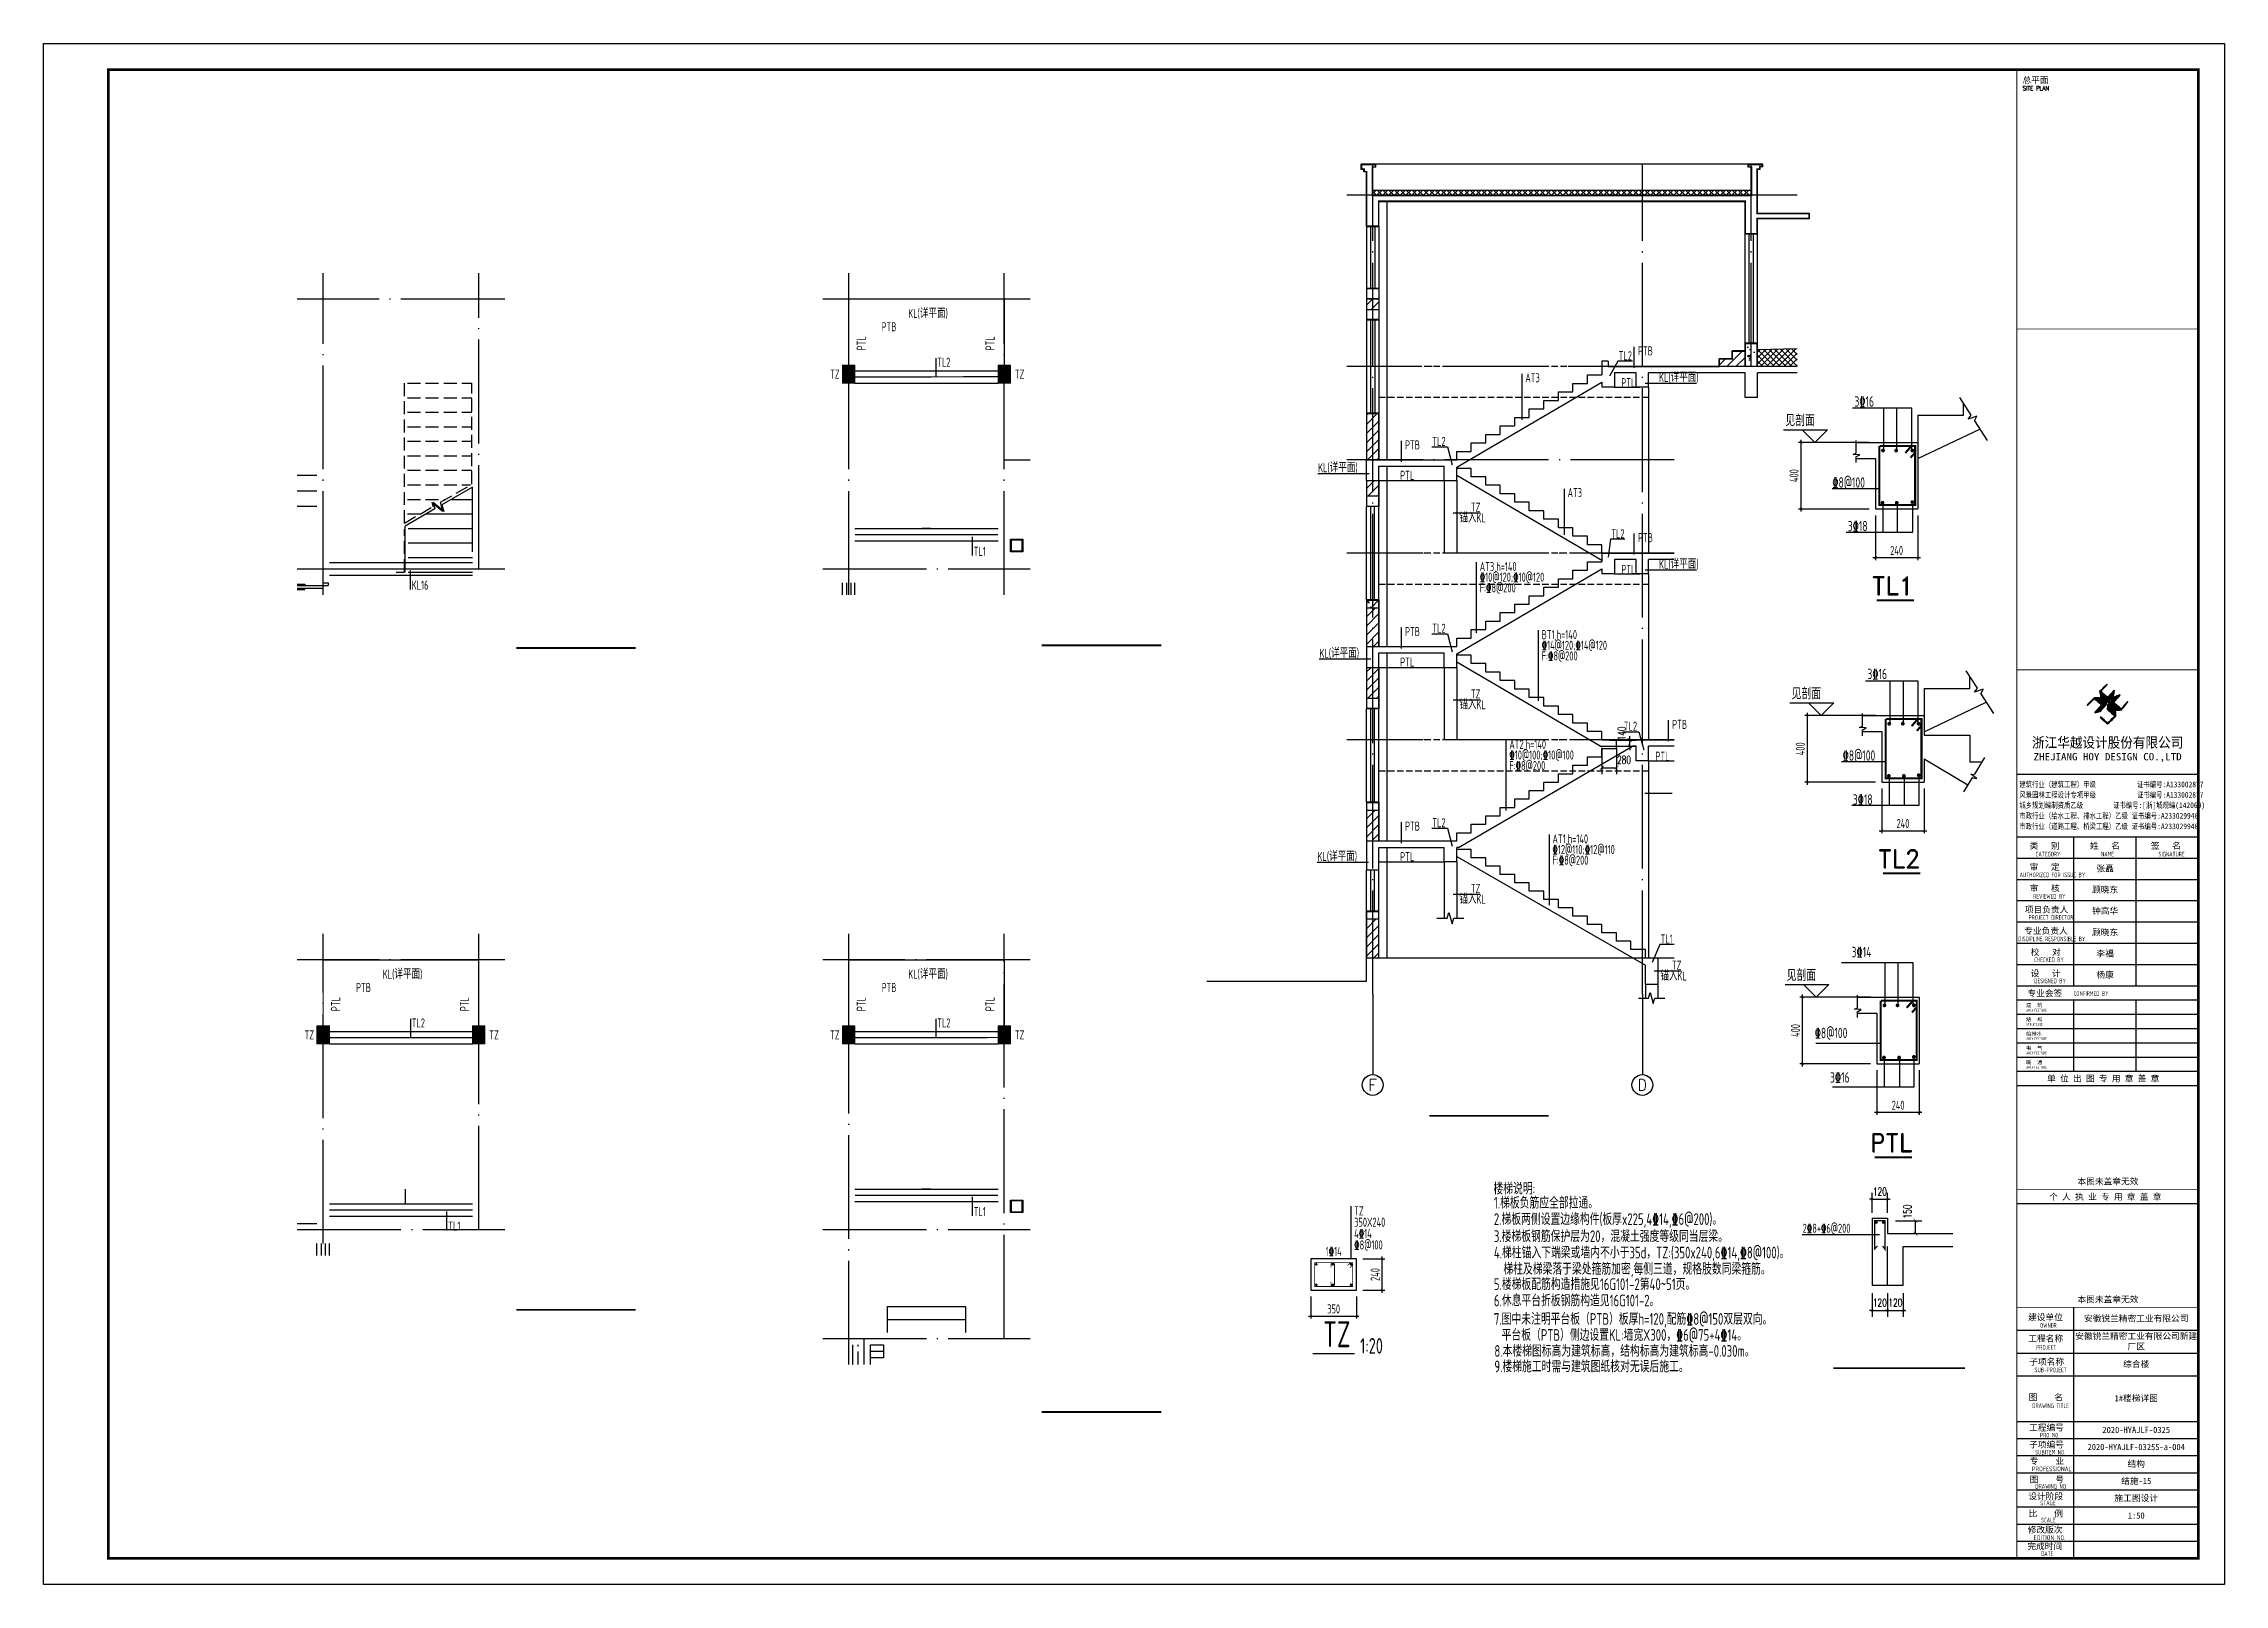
# Model space of a CAD drawing. Extents: x -638872 to -278819, y -139534 to 213996.
# Drawn here: x -533145 to -491095, y -139534 to -109834 of the extents above; entities that cross this region are included whole.
import ezdxf
from ezdxf.enums import TextEntityAlignment as Align

# ---------------------------------------------------------------- set-up
doc = ezdxf.new("R2010")
doc.units = 0
doc.header["$LTSCALE"] = 1000
doc.header["$MEASUREMENT"] = 0
doc.linetypes.add('DASH', pattern=[0.35, 0.25, -0.1])
doc.linetypes.add('DOTE', pattern=[2.42, 2, -0.2, 0.02, -0.2])
doc.layers.get('0').update_dxf_attribs({"linetype": 'CONTINUOUS'})
doc.layers.get('Defpoints').update_dxf_attribs({"linetype": 'CONTINUOUS'})
for name, color, linetype in [('0 - 填充', 250, 'CONTINUOUS'), ('1307', 7, 'CONTINUOUS'), ('AXIS', 171, 'CONTINUOUS'), ('AXIS_TEXT', 7, 'CONTINUOUS'), ('BALCONY', 6, 'CONTINUOUS'), ('BEAM_HOR_TEXT_JZ', 7, 'CONTINUOUS'), ('COLU_DE', 7, 'CONTINUOUS'), ('COLU_DE_DIM', 3, 'CONTINUOUS'), ('COLU_DE_NUM', 7, 'CONTINUOUS'), ('COLU_DE_REIN', 1, 'CONTINUOUS'), ('COLU_DE_TEXT', 7, 'CONTINUOUS'), ('DIM_SYMB', 3, 'CONTINUOUS'), ('DOTE', 14, 'DOTE'), ('GJ', 22, 'CONTINUOUS'), ('LVTRY', 6, 'CONTINUOUS'), ('PM洁具与厨具', 143, 'CONTINUOUS'), ('PUB_DIM', 171, 'CONTINUOUS'), ('PUB_TITLE', 171, 'CONTINUOUS'), ('PUB_WALL', 9, 'CONTINUOUS'), ('ROOF', 150, 'CONTINUOUS'), ('S_E_STAIR', 4, 'CONTINUOUS'), ('S_WALL', 9, 'CONTINUOUS'), ('S_WINDOW', 140, 'CONTINUOUS'), ('STAIR', 3, 'CONTINUOUS'), ('TEXT', 7, 'CONTINUOUS'), ('THICK', 6, 'CONTINUOUS'), ('THIN', 7, 'CONTINUOUS'), ('TK', 4, 'CONTINUOUS'), ('WINDOW', 140, 'CONTINUOUS'), ('出气道', 6, 'CONTINUOUS'), ('填充', 8, 'CONTINUOUS'), ('室外线条', 151, 'CONTINUOUS'), ('附加线条', 140, 'CONTINUOUS')]:
    doc.layers.add(name, color=color, linetype=linetype)
doc.layers.add('COLU', color=7, linetype='CONTINUOUS', lineweight=0)
doc.layers.add('COLU_HATCH', color=251, linetype='CONTINUOUS', lineweight=0)
doc.styles.add('-宋体', font='', dxfattribs={"width": 0.8})
doc.styles.add('_TCH_AXIS', font='COMPLEX', dxfattribs={"bigfont": 'GBCBIG'})
doc.styles.add('COMPLEX', font='COMPLEX')
doc.styles.add('DIM_FONT', font='SIMPLEX', dxfattribs={"width": 0.7, "bigfont": 'GBCBIG'})
doc.styles.add('HT', font='simhei.ttf', dxfattribs={"width": 0.8})
doc.styles.add('ROMAND', font='romand__.ttf', dxfattribs={"height": 500})
doc.styles.add('ROMANS', font='romans', dxfattribs={"width": 0.65, "height": 231.275})
doc.styles.add('TSSD_Dimension', font='tssdeng.shx', dxfattribs={"width": 0.7, "bigfont": 'hztxt.shx'})
doc.styles.add('TSSD_Label', font='tssdeng.shx', dxfattribs={"width": 0.7, "bigfont": 'hztxt.shx'})
doc.styles.add('TSSD_REIN', font='tssdeng.shx', dxfattribs={"width": 0.7, "bigfont": 'tssdchn.shx'})
doc.styles.add('中西文', font='TSSDENG.shx', dxfattribs={"width": 0.875, "height": 300, "bigfont": 'HZTXT.shx'})
doc.styles.add('图签宋体', font='', dxfattribs={"height": 300})
doc.styles.add('图签黑体', font='simhei.ttf', dxfattribs={"height": 550})
doc.styles.get('-宋体').set_extended_font_data('SimSun')
doc.styles.get('图签宋体').set_extended_font_data('NSimSun')
doc.dimstyles.new('DIMN', dxfattribs={"dimtxt": 300, "dimasz": 150, "dimexe": 250, "dimexo": 300, "dimgap": 150, "dimtad": 1, "dimdec": 0, "dimzin": 0, "dimdsep": 46, "dimtxsty": 'DIM_FONT', "dimblk": 'ARCHTICK', "dimcen": 0.09, "dimclrt": 7, "dimazin": 2, "dimtfac": 1, "dimtdec": 0, "dimtix": 1, "dimtmove": 2, "dimatfit": 3, "dimfxl": 0, "dimtolj": 1, "dimtzin": 0, "dimarcsym": 0})
doc.dimstyles.new('TSSD_20_100', dxfattribs={"dimtxt": 350, "dimasz": 100, "dimexe": 100, "dimexo": 250, "dimgap": 100, "dimtad": 1, "dimdec": 0, "dimlfac": 0.2, "dimzin": 0, "dimdsep": 46, "dimtxsty": 'TSSD_Dimension', "dimblk": 'ARCHTICK', "dimblk1": 'ARCHTICK', "dimblk2": 'ARCHTICK', "dimcen": 0, "dimdle": 100, "dimclrt": 7, "dimadec": 0, "dimazin": 0, "dimtfac": 1, "dimtdec": 0, "dimtix": 1, "dimtmove": 2, "dimatfit": 3, "dimfxl": 0, "dimtolj": 1, "dimtzin": 0, "dimarcsym": 0})
doc.dimstyles.new('TSSD_20_50', dxfattribs={"dimtxt": 175, "dimasz": 50, "dimexe": 50, "dimexo": 125, "dimgap": 50, "dimtad": 1, "dimdec": 0, "dimlfac": 0.4, "dimzin": 0, "dimdsep": 46, "dimtxsty": 'TSSD_Dimension', "dimblk": 'ARCHTICK', "dimblk1": 'ARCHTICK', "dimblk2": 'ARCHTICK', "dimcen": 0, "dimdle": 50, "dimclrt": 7, "dimadec": 0, "dimazin": 0, "dimtfac": 1, "dimtdec": 0, "dimtix": 1, "dimtmove": 2, "dimatfit": 3, "dimfxl": 0, "dimtolj": 1, "dimtzin": 0, "dimarcsym": 0})
pattern_1 = [(45, (-908072.8, -234764.58), (-88.388383, 88.388383), [])]

msp = doc.modelspace()

# ---------------------------------------------------------------- texts
at = {"layer": 'BEAM_HOR_TEXT_JZ', "style": 'TSSD_REIN', "width": 0.7}
for s, p in [('AT3', (-504575.31, -116362.54)), ('AT3', (-503760.18, -118576.29)), ('AT3,h=140', (-505454.33, -120001.96)), ('\x8410@120;\x8410@120', (-505454.33, -120206.96)), ('BT1,h=140', (-504259.89, -121314.23)), ('\x8414@120;\x8414@120', (-504259.89, -121519.23)), ('AT2,h=140', (-504883.71, -123429.12)), ('\x8410@100;\x8410@100', (-504883.71, -123634.12)), ('AT1,h=140', (-504051.71, -125251.65)), ('\x8412@110;\x8412@110', (-504051.71, -125456.65))]:
    msp.add_text(s, height=175, rotation=360, dxfattribs=at).set_placement(p)
at = {"layer": 'BEAM_HOR_TEXT_JZ', "color": 151, "style": 'TSSD_REIN', "width": 0.7}
for p in [(-505454.33, -120411.96), (-504259.89, -121724.23), (-504883.71, -123839.12), (-504051.71, -125661.65)]:
    msp.add_text('F:\x848@200', height=175, rotation=360, dxfattribs=at).set_placement(p)
at = {"layer": 'GJ', "linetype": 'Continuous', "style": 'ROMAND'}
for s, p in [('TL1', (-497889.79, -120459.89)), ('TL2', (-497768.04, -125724.84, -247.45)), ('PTL ', (-497928.1, -131196.73))]:
    msp.add_text(s, height=350, dxfattribs=at).set_placement(p)
at = {"layer": 'PUB_DIM', "style": 'TSSD_REIN', "width": 0.7}
for s, p in [('3\x8416', (-498229.15, -116832.36)), ('\x848@100', (-498654.95, -118393.48)), ('3\x8418', (-498356.58, -119234)), ('3\x8416', (-497978.87, -122084.36, -247.45)), ('\x848@100', (-498456.29, -123657.19, -247.45)), ('3\x8418', (-498259.87, -124504.5, -247.45)), ('3\x8414', (-498283.07, -127445.36)), ('\x848@100', (-498994.02, -129005.11)), ('3\x8416', (-498699.79, -129862.18))]:
    msp.add_text(s, height=200, dxfattribs=at).set_placement(p)
at = {"layer": 'TEXT', "style": 'TSSD_Label', "width": 0.7}
for s, p in [('楼梯说明:', (-505190.1, -132017.68)), ('1.梯板负筋应全部拉通。', (-505181.1, -132290.68)), ('3.楼梯板钢筋保护层为20，混凝土强度等级同当层梁。', (-505181.1, -132935.79)), ('4.梯柱锚入下端梁或墙内不小于35d，TZ:(350x240,6\x8414,\x848@100)。', (-505181.1, -133250.79)), ('5.楼梯板配筋构造措施见16G101-2第40~51页。', (-505181.1, -133860.19)), ('梯柱及梯梁落于梁处箍筋加密,每侧三道，规格肢数同梁箍筋。', (-504998.09, -133564.65)), ('6.休息平台折板钢筋构造见16G101-2。', (-505181.1, -134175.19)), ('7.图中未注明平台板（PTB）板厚h=120,配筋\x848@150双层双向。', (-505181.1, -134530.21)), ('8.本楼梯图标高为建筑标高，结构标高为建筑标高-0.030m。', (-505171.16, -135147.13, 126562.5)), ('平台板（PTB）侧边设置KL:墙宽X300，\x846@75+4\x8414。', (-505031.53, -134839.35)), ('9.楼梯施工时需与建筑图纸核对无误后施工。', (-505171.16, -135445.97, 126562.5))]:
    msp.add_text(s, height=225, dxfattribs=at).set_placement(p)
at = {"layer": 'TEXT', "color": 1, "style": 'TSSD_Label', "width": 0.7}
msp.add_text('2.梯板两侧设置边缘构件(板厚x225,4\x8414,\x846@200)。', height=225, dxfattribs=at).set_placement((-505181.1, -132605.68))
at = {"layer": 'THICK', "color": 0, "style": '中西文', "width": 0.7}
for s, p in [('PTB', (-516988.58, -115379.2)), ('KL(详平面)', (-516473.55, -115123.55)), ('TL2', (-515915.1, -116062.48)), ('TL2', (-502774.94, -115937.81)), ('PTB', (-502403.76, -115844.28)), ('TZ', (-517981.27, -116292.94)), ('TZ', (-514418.26, -116292.94)), ('PTL', (-502725.91, -116457.54)), ('KL(详平面)', (-501997.04, -116355.88)), ('PTB', (-506894.64, -117655.5)), ('TL2', (-506368.1, -117589.93)), ('KL(详平面)', (-508570.65, -118097.02)), ('PTL', (-506988.03, -118243.75)), ('锚入KL', (-505847.59, -119065.1)), ('TZ', (-505625.41, -118857.53)), ('TL2', (-502916.73, -119369.95)), ('PTB', (-502403.76, -119444.28)), ('TL1', (-515210.46, -119708.72)), ('KL(详平面)', (-501997.04, -119955.88)), ('KL16', (-526048.41, -120360.8)), ('PTL', (-502725.91, -120057.54)), ('PTB', (-506894.64, -121255.5)), ('TL2', (-506368.1, -121189.93)), ('KL(详平面)', (-508544.09, -121673.62)), ('PTL', (-506988.03, -121843.75)), ('TZ', (-505625.41, -122457.53)), ('锚入KL', (-505847.59, -122665.1)), ('TL2', (-502676.18, -123079.15)), ('PTB', (-501743.76, -123044.28)), ('PTL', (-502065.91, -123657.54)), ('PTB', (-506894.64, -125005.5)), ('TL2', (-506368.1, -124939.93)), ('KL(详平面)', (-508583.1, -125590.92)), ('PTL', (-506988.03, -125593.75)), ('TZ', (-505625.41, -126207.53)), ('锚入KL', (-505847.59, -126415.1)), ('TL1', (-501967.75, -127179.54)), ('KL(详平面)', (-526606.55, -127860.05)), ('KL(详平面)', (-516473.55, -127860.05)), ('锚入KL', (-501971.26, -127893.78)), ('TZ', (-501749.09, -127686.21)), ('PTB', (-527121.58, -128115.7)), ('PTB', (-516988.58, -128115.7)), ('TL2', (-526048.1, -128798.98)), ('TL2', (-515915.1, -128798.98)), ('TZ', (-528114.27, -129029.43)), ('TZ', (-524551.26, -129029.43)), ('TZ', (-517981.27, -129029.43)), ('TZ', (-514418.26, -129029.43)), ('TL1', (-515210.46, -132435.22)), ('TL1', (-525343.46, -132715.22))]:
    msp.add_text(s, height=175, dxfattribs=at).set_placement(p)
for p in [(-517293, -115748.47), (-514808.83, -115748.47), (-527426, -128484.97), (-524941.83, -128484.97), (-517293, -128484.97), (-514808.83, -128484.97)]:
    msp.add_text('PTL', height=175, rotation=90, dxfattribs=at).set_placement(p)
at = {"layer": 'THIN', "style": 'TSSD_Label', "width": 0.7}
for p in [(-499561.3, -117208.24, 123.73), (-499439.55, -122473.19, -123.73), (-499533.86, -127902.57, 123.73)]:
    msp.add_text('见剖面', height=225, dxfattribs=at).set_placement(p)

# ---------------------------------------------------------------- blocks, each defined once
blk = doc.blocks.new('$EWDLib$00001159')
for p, q in [((0, 0), (0, 1500)), ((84, 0), (84, 1500)), ((156, 0), (156, 1500)), ((240, 0), (240, 1500))]:
    blk.add_line(p, q)
blk = doc.blocks.new('卫生间排气道-BPW6-w')
at = {"layer": 'PM洁具与厨具'}
for points in [[(120, 0), (120, -240), (-120, -240), (-120, 0)], [(105, -25), (95, -15), (-95, -15), (-105, -25), (-105, -215), (-95, -225), (95, -225), (105, -215)]]:
    blk.add_lwpolyline(points, close=True, dxfattribs=at)
blk = doc.blocks.new('AWEQ2Y')
blk.add_line((201497, -254949), (201747, -254949))
blk.add_lwpolyline([(201497, -254824), (201747, -254824), (201747, -255074), (201497, -255074)], close=True)
blk = doc.blocks.new('A$C7ADA4711')
at = {"layer": 'STAIR', "color": 250, "linetype": 'DASH'}
for p, q in [((1460, 1002), (1460, 3700)), ((1520, 3700), (2760, 3700)), ((1520, 3420), (2760, 3420)), ((2760, 1753), (2760, 3700)), ((1520, 3140), (2760, 3140)), ((1520, 2860), (2760, 2860)), ((1520, 2580), (2760, 2580)), ((1520, 2300), (2760, 2300)), ((1520, 2020), (2760, 2020)), ((1520, 1740), (2737, 1740)), ((2157, 1405), (2760, 1753)), ((1460, 1002), (2019, 1325)), ((1520, 1460), (2252, 1460)), ((2019, 1325), (1999, 1397)), ((1999, 1397), (2205, 1225)), ((2205, 1225), (2157, 1405)), ((1460, 60), (1460, 887)), ((1520, 1180), (1768, 1180)), ((1300, 60), (1460, 60))]:
    blk.add_line(p, q, dxfattribs=at)
blk = doc.blocks.new('_AXISO')
blk.add_circle((0, 0), 0.5)
at = {"layer": 'AXIS_TEXT', "style": 'COMPLEX', "width": 1.041667}
blk.add_attdef('A', text='', height=0.56, dxfattribs=at).set_placement((-0.25, -0.28), (0.25, -0.28), align=Align.FIT)
blk = doc.blocks.new('_ArchTick')
at = {"color": 0, "linetype": 'ByBlock', "const_width": 0.15}
blk.add_lwpolyline([(-0.5, -0.5), (0.5, 0.5)], dxfattribs=at)
blk = doc.blocks.new('*D564')
at = {"layer": 'COLU_DE_DIM', "color": 0, "lineweight": -2, "ltscale": 0.5}
for p, q in [((-1423768, -260279), (-1422918, -260279)), ((-1423018, -261579), (-1423018, -260179)), ((-1423768, -261479), (-1422918, -261479))]:
    blk.add_line(p, q, dxfattribs=at)
at = {"layer": 'Defpoints', "color": 0, "ltscale": 0.5}
for p in [(-1424018, -260279), (-1423018, -260279), (-1424018, -261479)]:
    blk.add_point(p, dxfattribs=at)
at = {"layer": 'COLU_DE_DIM', "color": 0, "lineweight": -2, "ltscale": 0.5, "xscale": 100, "yscale": 100, "zscale": 100}
for p, rotation in [((-1423018, -260279), 90), ((-1423018, -261479), 270)]:
    blk.add_blockref('_ArchTick', p, dxfattribs=dict(at, rotation=rotation))
at = {"layer": 'COLU_DE_DIM', "color": 7, "ltscale": 0.5, "insert": (-1423293, -260879), "char_height": 350, "attachment_point": 5, "rotation": 90, "style": 'TSSD_Dimension'}
blk.add_mtext('\\A1;240', dxfattribs=at)
blk = doc.blocks.new('*D565')
at = {"layer": 'COLU_DE_DIM', "color": 0, "lineweight": -2, "ltscale": 0.5}
for p, q in [((-1425768, -261729), (-1425768, -262579)), ((-1424018, -261729), (-1424018, -262579)), ((-1425868, -262479), (-1423918, -262479))]:
    blk.add_line(p, q, dxfattribs=at)
at = {"layer": 'Defpoints', "color": 0, "ltscale": 0.5}
for p in [(-1425768, -261479), (-1424018, -261479), (-1424018, -262479)]:
    blk.add_point(p, dxfattribs=at)
at = {"layer": 'COLU_DE_DIM', "color": 0, "lineweight": -2, "ltscale": 0.5, "xscale": 100, "yscale": 100, "zscale": 100, "rotation": 180}
blk.add_blockref('_ArchTick', (-1425768, -262479), dxfattribs=at)
at = {"layer": 'COLU_DE_DIM', "color": 0, "lineweight": -2, "ltscale": 0.5, "xscale": 100, "yscale": 100, "zscale": 100}
blk.add_blockref('_ArchTick', (-1424018, -262479), dxfattribs=at)
at = {"layer": 'COLU_DE_DIM', "color": 7, "ltscale": 0.5, "insert": (-1424893, -262204), "char_height": 350, "attachment_point": 5, "style": 'TSSD_Dimension'}
blk.add_mtext('\\A1;350', dxfattribs=at)
blk = doc.blocks.new('*D567')
at = {"layer": 'Defpoints', "color": 0}
for p in [(1362338, 1394768), (1363411, 1394768), (1362338, 1394268)]:
    blk.add_point(p, dxfattribs=at)
at = {"layer": 'PUB_DIM', "color": 0, "lineweight": -2}
for p, q in [((1362638, 1394768), (1363661, 1394768)), ((1363411, 1394268), (1363411, 1394768)), ((1362638, 1394268), (1363661, 1394268))]:
    blk.add_line(p, q, dxfattribs=at)
at = {"layer": 'PUB_DIM', "color": 0, "lineweight": -2, "xscale": 150, "yscale": 150, "zscale": 150}
for p, rotation in [((1363411, 1394768), 90), ((1363411, 1394268), 270)]:
    blk.add_blockref('_ArchTick', p, dxfattribs=dict(at, rotation=rotation))
at = {"layer": 'PUB_DIM', "color": 7, "insert": (1363102, 1395121), "char_height": 300, "attachment_point": 5, "rotation": 90, "style": 'DIM_FONT'}
blk.add_mtext('\\A1;150', dxfattribs=at)
blk = doc.blocks.new('*D575')
at = {"layer": 'COLU_DE_DIM', "color": 0, "lineweight": -2}
for p, q in [((-497947, -117520), (-499306, -117520)), ((-499256, -118855), (-499256, -117470)), ((-497947, -118805), (-499306, -118805))]:
    blk.add_line(p, q, dxfattribs=at)
at = {"layer": 'Defpoints', "color": 0}
for p in [(-499256, -117520), (-497822, -117520), (-497822, -118805)]:
    blk.add_point(p, dxfattribs=at)
at = {"layer": 'COLU_DE_DIM', "color": 0, "lineweight": -2, "xscale": 50, "yscale": 50, "zscale": 50}
for p, rotation in [((-499256, -117520), 90), ((-499256, -118805), 270)]:
    blk.add_blockref('_ArchTick', p, dxfattribs=dict(at, rotation=rotation))
at = {"layer": 'COLU_DE_DIM', "color": 7, "insert": (-499394, -118162), "char_height": 175, "attachment_point": 5, "rotation": 90, "style": 'TSSD_Dimension'}
blk.add_mtext('\\A1;400', dxfattribs=at)
blk = doc.blocks.new('*D576')
at = {"layer": 'COLU_DE_DIM', "color": 0, "lineweight": -2}
for p, q in [((-497822, -118930), (-497822, -119791)), ((-497007, -118930), (-497007, -119791)), ((-497872, -119741), (-496957, -119741))]:
    blk.add_line(p, q, dxfattribs=at)
at = {"layer": 'Defpoints', "color": 0}
for p in [(-497822, -118805), (-497007, -118805), (-497007, -119741)]:
    blk.add_point(p, dxfattribs=at)
at = {"layer": 'COLU_DE_DIM', "color": 0, "lineweight": -2, "xscale": 50, "yscale": 50, "zscale": 50, "rotation": 180}
blk.add_blockref('_ArchTick', (-497822, -119741), dxfattribs=at)
at = {"layer": 'COLU_DE_DIM', "color": 0, "lineweight": -2, "xscale": 50, "yscale": 50, "zscale": 50}
blk.add_blockref('_ArchTick', (-497007, -119741), dxfattribs=at)
at = {"layer": 'COLU_DE_DIM', "color": 7, "insert": (-497415, -119603), "char_height": 175, "attachment_point": 5, "style": 'TSSD_Dimension'}
blk.add_mtext('\\A1;240', dxfattribs=at)
blk = doc.blocks.new('*D577')
at = {"layer": 'COLU_DE_DIM', "color": 0, "lineweight": -2}
for p, q in [((-497825, -122785), (-499185, -122785)), ((-499135, -124120), (-499135, -122735)), ((-497825, -124070), (-499185, -124070))]:
    blk.add_line(p, q, dxfattribs=at)
at = {"layer": 'Defpoints', "color": 0}
for p in [(-499135, -122785), (-497700, -122785), (-497700, -124070)]:
    blk.add_point(p, dxfattribs=at)
at = {"layer": 'COLU_DE_DIM', "color": 0, "lineweight": -2, "xscale": 50, "yscale": 50, "zscale": 50}
for p, rotation in [((-499135, -122785), 90), ((-499135, -124070), 270)]:
    blk.add_blockref('_ArchTick', p, dxfattribs=dict(at, rotation=rotation))
at = {"layer": 'COLU_DE_DIM', "color": 7, "insert": (-499272, -123427), "char_height": 175, "attachment_point": 5, "rotation": 90, "style": 'TSSD_Dimension'}
blk.add_mtext('\\A1;400', dxfattribs=at)
blk = doc.blocks.new('*D578')
at = {"layer": 'COLU_DE_DIM', "color": 0, "lineweight": -2}
for p, q in [((-497700, -124195), (-497700, -125056)), ((-496886, -124195), (-496886, -125056)), ((-497750, -125006), (-496836, -125006))]:
    blk.add_line(p, q, dxfattribs=at)
at = {"layer": 'Defpoints', "color": 0}
for p in [(-497700, -124070), (-496886, -124070), (-496886, -125006)]:
    blk.add_point(p, dxfattribs=at)
at = {"layer": 'COLU_DE_DIM', "color": 0, "lineweight": -2, "xscale": 50, "yscale": 50, "zscale": 50, "rotation": 180}
blk.add_blockref('_ArchTick', (-497700, -125006), dxfattribs=at)
at = {"layer": 'COLU_DE_DIM', "color": 0, "lineweight": -2, "xscale": 50, "yscale": 50, "zscale": 50}
blk.add_blockref('_ArchTick', (-496886, -125006), dxfattribs=at)
at = {"layer": 'COLU_DE_DIM', "color": 7, "insert": (-497293, -124868), "char_height": 175, "attachment_point": 5, "style": 'TSSD_Dimension'}
blk.add_mtext('\\A1;240', dxfattribs=at)
blk = doc.blocks.new('*D579')
at = {"layer": 'COLU_DE_DIM', "color": 0, "lineweight": -2}
for p, q in [((-497919, -128215), (-499279, -128215)), ((-499229, -129549), (-499229, -128165)), ((-497919, -129499), (-499279, -129499))]:
    blk.add_line(p, q, dxfattribs=at)
at = {"layer": 'Defpoints', "color": 0}
for p in [(-499229, -128215), (-497794, -128215), (-497794, -129499)]:
    blk.add_point(p, dxfattribs=at)
at = {"layer": 'COLU_DE_DIM', "color": 0, "lineweight": -2, "xscale": 50, "yscale": 50, "zscale": 50}
for p, rotation in [((-499229, -128215), 90), ((-499229, -129499), 270)]:
    blk.add_blockref('_ArchTick', p, dxfattribs=dict(at, rotation=rotation))
at = {"layer": 'COLU_DE_DIM', "color": 7, "insert": (-499366, -128857), "char_height": 175, "attachment_point": 5, "rotation": 90, "style": 'TSSD_Dimension'}
blk.add_mtext('\\A1;400', dxfattribs=at)
blk = doc.blocks.new('*D580')
at = {"layer": 'COLU_DE_DIM', "color": 0, "lineweight": -2}
for p, q in [((-497794, -129624), (-497794, -130485)), ((-496980, -129624), (-496980, -130485)), ((-497844, -130435), (-496930, -130435))]:
    blk.add_line(p, q, dxfattribs=at)
at = {"layer": 'Defpoints', "color": 0}
for p in [(-497794, -129499), (-496980, -129499), (-496980, -130435)]:
    blk.add_point(p, dxfattribs=at)
at = {"layer": 'COLU_DE_DIM', "color": 0, "lineweight": -2, "xscale": 50, "yscale": 50, "zscale": 50, "rotation": 180}
blk.add_blockref('_ArchTick', (-497794, -130435), dxfattribs=at)
at = {"layer": 'COLU_DE_DIM', "color": 0, "lineweight": -2, "xscale": 50, "yscale": 50, "zscale": 50}
blk.add_blockref('_ArchTick', (-496980, -130435), dxfattribs=at)
at = {"layer": 'COLU_DE_DIM', "color": 7, "insert": (-497387, -130298), "char_height": 175, "attachment_point": 5, "style": 'TSSD_Dimension'}
blk.add_mtext('\\A1;240', dxfattribs=at)
blk = doc.blocks.new('A$C053D6479')
at = {"layer": 'PUB_TITLE'}
h = blk.add_hatch(color=256, dxfattribs=at)
h.dxf.hatch_style = 1
edge = h.paths.add_edge_path()
edge.add_spline(control_points=[(1026, 827), (1105, 920), (1188, 1008), (1266, 1102)], knot_values=[13, 13, 13, 13, 14, 14, 14, 14], degree=3, periodic=0)
edge.add_spline(control_points=[(1266, 1102), (1258, 1111), (1249, 1119), (1239, 1116)], knot_values=[12, 12, 12, 12, 13, 13, 13, 13], degree=3, periodic=0)
edge.add_spline(control_points=[(1239, 1116), (1210, 1107), (1179, 1092), (1144, 1077)], knot_values=[11, 11, 11, 11, 12, 12, 12, 12], degree=3, periodic=0)
edge.add_spline(control_points=[(1144, 1077), (1109, 1063), (1069, 1053), (1047, 1038)], knot_values=[10, 10, 10, 10, 11, 11, 11, 11], degree=3, periodic=0)
edge.add_spline(control_points=[(1047, 1038), (1028, 1026), (1007, 992), (991, 972)], knot_values=[9, 9, 9, 9, 10, 10, 10, 10], degree=3, periodic=0)
edge.add_spline(control_points=[(991, 972), (942, 913), (899, 868), (849, 810)], knot_values=[8, 8, 8, 8, 9, 9, 9, 9], degree=3, periodic=0)
edge.add_spline(control_points=[(849, 810), (842, 801), (822, 776), (822, 775)], knot_values=[7, 7, 7, 7, 8, 8, 8, 8], degree=3, periodic=0)
edge.add_spline(control_points=[(822, 775), (823, 771), (848, 752), (859, 744)], knot_values=[6, 6, 6, 6, 7, 7, 7, 7], degree=3, periodic=0)
edge.add_spline(control_points=[(859, 744), (949, 670), (1035, 592), (1122, 521)], knot_values=[5, 5, 5, 5, 6, 6, 6, 6], degree=3, periodic=0)
edge.add_spline(control_points=[(1122, 521), (1153, 527), (1185, 530), (1217, 533)], knot_values=[4, 4, 4, 4, 5, 5, 5, 5], degree=3, periodic=0)
edge.add_spline(control_points=[(1217, 533), (1246, 535), (1293, 532), (1316, 542)], knot_values=[3, 3, 3, 3, 4, 4, 4, 4], degree=3, periodic=0)
edge.add_spline(control_points=[(1316, 542), (1327, 547), (1338, 565), (1349, 579)], knot_values=[2, 2, 2, 2, 3, 3, 3, 3], degree=3, periodic=0)
edge.add_spline(control_points=[(1349, 579), (1423, 670), (1507, 759), (1572, 848)], knot_values=[1, 1, 1, 1, 2, 2, 2, 2], degree=3, periodic=0)
edge.add_spline(control_points=[(1572, 848), (1564, 852), (1561, 861), (1551, 862)], knot_values=[0, 0, 0, 0, 1, 1, 1, 1], degree=3, periodic=0)
edge.add_spline(control_points=[(1551, 862), (1469, 769), (1393, 671), (1310, 579)], knot_values=[15, 15, 15, 15, 16, 16, 16, 16], degree=3, periodic=0)
edge.add_spline(control_points=[(1310, 579), (1216, 662), (1118, 742), (1026, 827)], knot_values=[14, 14, 14, 14, 15, 15, 15, 15], degree=3, periodic=0)
at = {"layer": 'TK'}
h = blk.add_hatch(color=256, dxfattribs=at)
h.dxf.hatch_style = 2
edge = h.paths.add_edge_path()
edge.add_spline(control_points=[(291, 452), (291, 452), (291, 452), (313, 470), (322, 480), (400, 566), (477, 652), (553, 736), (460, 815), (366, 894), (270, 970), (183, 883), (101, 791), (16, 703), (-18, 714), (9, 735), (28, 755), (103, 838), (192, 930), (266, 1005), (319, 1009), (387, 1005), (442, 1007), (456, 1008), (472, 1011), (485, 1007), (507, 1000), (534, 967), (555, 949), (624, 891), (699, 833), (760, 773), (689, 691), (614, 604), (539, 517), (529, 505), (516, 487), (506, 482), (492, 475), (469, 472), (452, 467), (416, 456), (383, 448), (342, 438), (323, 433), (297, 422), (293, 440), (291, 452)], knot_values=[-1, 0, 0, 0, 0, 0.0001, 1, 1, 1, 2, 2, 2, 3, 3, 3, 4, 4, 4, 5, 5, 5, 6, 6, 6, 7, 7, 7, 8, 8, 8, 9, 9, 9, 10, 10, 10, 11, 11, 11, 12, 12, 12, 13, 13, 13, 14, 14, 14, 15, 15, 15, 15], degree=3, periodic=0)
h = blk.add_hatch(color=256, dxfattribs=at)
h.dxf.hatch_style = 2
edge = h.paths.add_edge_path()
edge.add_spline(control_points=[(906, 946), (906, 946), (906, 946), (866, 899), (814, 839), (806, 829), (789, 806), (787, 806), (777, 804), (728, 856), (719, 864), (651, 922), (580, 978), (514, 1036), (509, 1106), (488, 1176), (479, 1247), (570, 1343), (663, 1436), (758, 1526), (764, 1523), (768, 1518), (774, 1515), (693, 1422), (599, 1343), (520, 1249), (607, 1171), (698, 1096), (789, 1021), (874, 1109), (950, 1206), (1031, 1298), (1066, 1286), (1054, 1262), (1045, 1224), (1036, 1188), (1031, 1158), (1024, 1121), (1020, 1104), (1017, 1085), (1012, 1071), (1004, 1052), (976, 1026), (956, 1003), (906, 946)], knot_values=[-1, 0, 0, 0, 0, 0.0001, 1, 1, 1, 2, 2, 2, 3, 3, 3, 4, 4, 4, 5, 5, 5, 6, 6, 6, 7, 7, 7, 8, 8, 8, 9, 9, 9, 10, 10, 10, 11, 11, 11, 12, 12, 12, 13, 13, 13, 14, 14, 14, 14], degree=3, periodic=0)
h = blk.add_hatch(color=256, dxfattribs=at)
h.dxf.hatch_style = 2
edge = h.paths.add_edge_path()
edge.add_spline(control_points=[(662, 103), (662, 103), (662, 103), (616, 143), (568, 186), (545, 207), (518, 224), (499, 250), (501, 259), (511, 261), (516, 267), (609, 192), (696, 111), (785, 33), (883, 118), (977, 208), (1070, 298), (992, 373), (892, 456), (803, 534), (791, 544), (768, 561), (766, 569), (761, 588), (776, 634), (780, 655), (785, 690), (788, 721), (795, 746), (897, 661), (998, 576), (1097, 490), (1100, 425), (1106, 361), (1107, 294), (1018, 207), (925, 121), (830, 33), (818, 21), (800, 0), (787, 0), (768, -1), (725, 49), (712, 60), (662, 103)], knot_values=[-1, 0, 0, 0, 0, 0.0001, 1, 1, 1, 2, 2, 2, 3, 3, 3, 4, 4, 4, 5, 5, 5, 6, 6, 6, 7, 7, 7, 8, 8, 8, 9, 9, 9, 10, 10, 10, 11, 11, 11, 12, 12, 12, 13, 13, 13, 14, 14, 14, 14], degree=3, periodic=0)
for points, knots in [([(555, 949), (624, 891), (699, 833), (760, 773), (689, 691), (614, 604), (539, 517), (529, 505), (516, 487), (506, 482), (492, 475), (469, 472), (452, 467), (416, 456), (383, 448), (342, 438), (323, 433), (297, 422), (293, 440), (291, 452), (313, 470), (322, 480), (400, 566), (477, 652), (553, 736), (460, 815), (366, 894), (270, 970), (183, 883), (101, 791), (16, 703), (-18, 714), (9, 735), (28, 755), (103, 838), (192, 930), (266, 1005), (319, 1009), (387, 1005), (442, 1007), (456, 1008), (472, 1011), (485, 1007), (507, 1000), (534, 967), (555, 949)], [0, 0, 0, 0, 1, 1, 1, 2, 2, 2, 3, 3, 3, 4, 4, 4, 5, 5, 5, 6, 6, 6, 7, 7, 7, 8, 8, 8, 9, 9, 9, 10, 10, 10, 11, 11, 11, 12, 12, 12, 13, 13, 13, 14, 14, 14, 15, 15, 15, 15]), ([(1031, 1298), (1066, 1286), (1054, 1262), (1045, 1224), (1036, 1188), (1031, 1158), (1024, 1121), (1020, 1104), (1017, 1085), (1012, 1071), (1004, 1052), (976, 1026), (956, 1003), (906, 946), (866, 899), (814, 839), (806, 829), (789, 806), (787, 806), (777, 804), (728, 856), (719, 864), (651, 922), (580, 978), (514, 1036), (509, 1106), (488, 1176), (479, 1247), (570, 1343), (663, 1436), (758, 1526), (764, 1523), (768, 1518), (774, 1515), (693, 1422), (599, 1343), (520, 1249), (607, 1171), (698, 1096), (789, 1021), (874, 1109), (950, 1206), (1031, 1298)], [0, 0, 0, 0, 1, 1, 1, 2, 2, 2, 3, 3, 3, 4, 4, 4, 5, 5, 5, 6, 6, 6, 7, 7, 7, 8, 8, 8, 9, 9, 9, 10, 10, 10, 11, 11, 11, 12, 12, 12, 13, 13, 13, 14, 14, 14, 14]), ([(1551, 862), (1561, 861), (1564, 852), (1572, 848), (1507, 759), (1423, 670), (1349, 579), (1338, 565), (1327, 547), (1316, 542), (1293, 532), (1246, 535), (1217, 533), (1185, 530), (1153, 527), (1122, 521), (1035, 592), (949, 670), (859, 744), (848, 752), (823, 771), (822, 775), (822, 776), (842, 801), (849, 810), (899, 868), (942, 913), (991, 972), (1007, 992), (1028, 1026), (1047, 1038), (1069, 1053), (1109, 1063), (1144, 1077), (1179, 1092), (1210, 1107), (1239, 1116), (1249, 1119), (1258, 1111), (1266, 1102), (1188, 1008), (1105, 920), (1026, 827), (1118, 742), (1216, 662), (1310, 579), (1393, 671), (1469, 769), (1551, 862)], [0, 0, 0, 0, 1, 1, 1, 2, 2, 2, 3, 3, 3, 4, 4, 4, 5, 5, 5, 6, 6, 6, 7, 7, 7, 8, 8, 8, 9, 9, 9, 10, 10, 10, 11, 11, 11, 12, 12, 12, 13, 13, 13, 14, 14, 14, 15, 15, 15, 16, 16, 16, 16]), ([(1097, 490), (1100, 425), (1106, 361), (1107, 294), (1018, 207), (925, 121), (830, 33), (818, 21), (800, 0), (787, 0), (768, -1), (725, 49), (712, 60), (662, 103), (616, 143), (568, 186), (545, 207), (518, 224), (499, 250), (501, 259), (511, 261), (516, 267), (609, 192), (696, 111), (785, 33), (883, 118), (977, 208), (1070, 298), (992, 373), (892, 456), (803, 534), (791, 544), (768, 561), (766, 569), (761, 588), (776, 634), (780, 655), (785, 690), (788, 721), (795, 746), (897, 661), (998, 576), (1097, 490)], [0, 0, 0, 0, 1, 1, 1, 2, 2, 2, 3, 3, 3, 4, 4, 4, 5, 5, 5, 6, 6, 6, 7, 7, 7, 8, 8, 8, 9, 9, 9, 10, 10, 10, 11, 11, 11, 12, 12, 12, 13, 13, 13, 14, 14, 14, 14])]:
    blk.add_open_spline(points, degree=3, knots=knots, dxfattribs=at)
blk = doc.blocks.new('GeYuanFrame_77142115', base_point=(20.09, 4.53))
at = {"layer": 'PUB_TITLE'}
for points in [[(803.09, 235.33), (803.09, 292.73)], [(827.09, 235.33), (827.09, 292.73)], [(803.09, 202.33), (803.09, 229.83)], [(827.09, 202.33), (827.09, 229.83)], [(803.09, 14.53), (803.09, 111.33)]]:
    blk.add_lwpolyline(points, dxfattribs=at)
at = {"layer": 'TK'}
for p, q in [((781.09, 316.93), (851.09, 316.93)), ((781.09, 284.53), (851.09, 284.53)), ((781.09, 276.33), (851.09, 276.33)), ((781.09, 268.13), (851.09, 268.13)), ((781.09, 259.93), (851.09, 259.93)), ((781.09, 251.73), (851.09, 251.73)), ((781.09, 243.53), (851.09, 243.53)), ((781.09, 235.33), (851.09, 235.33)), ((781.09, 235.33), (851.09, 235.33)), ((781.09, 102.53), (851.09, 102.53)), ((781.09, 93.73), (851.09, 93.73)), ((781.09, 84.93), (803.09, 84.93)), ((781.09, 84.93), (851.09, 84.93)), ((781.09, 67.37), (851.09, 67.37)), ((781.09, 67.33), (851.09, 67.33)), ((781.09, 60.77), (851.09, 60.77)), ((781.09, 54.17), (851.09, 54.17)), ((781.09, 47.57), (851.09, 47.57)), ((781.09, 40.97), (851.09, 40.97)), ((781.09, 34.37), (851.09, 34.37)), ((781.09, 27.77), (851.09, 27.77)), ((781.09, 21.17), (851.09, 21.17)), ((781.09, 14.53), (851.09, 14.53))]:
    blk.add_line(p, q, dxfattribs=at)
blk.add_lwpolyline([(20.09, 4.53), (20.09, 598.53), (861.09, 598.53), (861.09, 4.53)], close=True, dxfattribs=at)
at = {"layer": 'TK', "const_width": 1}
blk.add_lwpolyline([(45.09, 588.53), (851.09, 588.53), (851.09, 14.53), (45.09, 14.53)], close=True, dxfattribs=at)
at = {"layer": 'TK'}
for points, const_width in [([(781.09, 588.53), (781.09, 14.53)], 0.4), ([(781.09, 488.5), (851.09, 488.5)], 0.35), ([(781.09, 357.14), (851.09, 357.14)], 0.35), ([(781.09, 292.73), (851.09, 292.73)], 0.35), ([(781.09, 292.73), (851.09, 292.73)], 0.35), ([(781.09, 235.33), (851.09, 235.33)], 0.35), ([(781.09, 202.33), (851.09, 202.33)], 0.35), ([(781.09, 156.83), (851.09, 156.83)], 0.35), ([(781.09, 111.33), (851.09, 111.33)], 0.35), ([(781.09, 67.37), (851.09, 67.37)], 0.35)]:
    blk.add_lwpolyline(points, dxfattribs=dict(at, const_width=const_width))
for points in [[(781.09, 292.73), (851.09, 292.73)], [(781.09, 235.33), (851.09, 235.33)], [(781.09, 229.83), (851.09, 229.83)], [(781.09, 224.33), (851.09, 224.33)], [(781.09, 218.83), (851.09, 218.83)], [(781.09, 213.33), (851.09, 213.33)], [(781.09, 207.83), (851.09, 207.83)], [(781.09, 202.33), (851.09, 202.33)], [(781.09, 196.83), (851.09, 196.83)], [(781.09, 151.33), (851.09, 151.33)]]:
    blk.add_lwpolyline(points, dxfattribs=at)
at = {"layer": 'PUB_TITLE', "xscale": 0.01000000000021828, "yscale": 0.01000000000021828, "zscale": 0.01}
blk.add_blockref('A$C053D6479', (808.19, 336.27), dxfattribs=at)
at = {"layer": 'TK', "style": '图签宋体'}
for s, height, p in [('总平面', 2.4, (783.23, 583.28)), ('类   别', 2.4, (785.97, 288.09)), ('姓   名', 2.4, (809.2, 288.09)), ('签   名', 2.4, (832.68, 288.09)), ('审   定', 2.4, (785.97, 279.89)), ('审   核', 2.4, (785.97, 271.69)), ('项目负责人', 2.4, (784.13, 263.49)), ('专业负责人', 2.4, (783.89, 255.29)), ('校   对', 2.4, (786.38, 247.09)), ('设   计', 2.4, (786.36, 238.89)), ('建  筑', 1.44, (784.61, 227.11)), ('专业会签', 2.4, (785.12, 231.24)), ('结  构', 1.44, (784.61, 221.61)), ('给排水', 1.44, (784.61, 216.11)), ('电  气', 1.44, (784.61, 210.61)), ('暖  通', 1.44, (784.61, 205.11)), ('单 位 出 图 专 用 章 盖 章', 2.4, (792.72, 198.35)), ('本图未盖章无效', 2.4, (804.43, 158.7)), ('个 人 执 业 专 用 章 盖 章', 2.4, (793.52, 152.77)), ('本图未盖章无效', 2.4, (804.43, 113.2)), ('建设单位', 2.4, (785.39, 106.33)), ('工程名称', 2.4, (785.47, 98.12)), ('子项名称', 2.4, (785.85, 89.14)), ('图    名', 2.4, (785.63, 75.5)), ('工程编号', 2.4, (785.77, 63.77)), ('子项编号', 2.4, (785.77, 57.19)), ('专    业', 2.4, (786.01, 50.88)), ('图    号', 2.4, (786.02, 43.77)), ('设计阶段', 2.4, (785.45, 37.32)), ('修改版次', 2.4, (785.24, 24.41)), ('比    例', 2.4, (785.59, 30.63)), ('完成时间', 2.4, (785.11, 18.02))]:
    blk.add_text(s, height=height, dxfattribs=at).set_placement(p)
at = {"layer": 'TK'}
for s, height, style, width, p in [('SITE PLAN', 1.697, 'ROMANS', 0.76, (783.35, 580.49)), ('建筑行业（建筑工程）甲级           证书编号:A133002877', 2.2, '-宋体', 0.8, (782, 311.83)), ('风景园林工程设计专项甲级           证书编号:A133002877', 2.2, '-宋体', 0.8, (782, 307.81)), ('城乡规划编制资质乙级        证书编号:[浙]城规编(142069)', 2.2, '-宋体', 0.8, (782, 303.82)), ('市政行业（给水工程、排水工程）乙级 证书编号:A233029948', 2.2, '-宋体', 0.8, (782, 299.74)), ('市政行业（道路工程、桥梁工程）乙级 证书编号:A233029948', 2.2, '-宋体', 0.8, (782, 295.69)), ('CATEGORY', 1.8, 'TSSD_REIN', 0.7, (788.32, 285.17)), ('NAME', 1.8, 'TSSD_REIN', 0.7, (813.51, 285.17)), ('SIGNATURE', 1.8, 'TSSD_REIN', 0.7, (835.66, 285.17)), ('AUTHORIZED FOR ISSUE BY', 1.8, 'TSSD_REIN', 0.7, (782.12, 277.17)), ('REVIEWED BY', 1.8, 'TSSD_REIN', 0.7, (787.36, 268.91)), ('PROJECT DIRECTOR', 1.8, 'TSSD_REIN', 0.7, (785.55, 260.74)), ('DISCIPLINE RESPONSIBLE BY', 1.8, 'TSSD_REIN', 0.7, (781.57, 252.48)), ('CHECKED BY', 1.8, 'TSSD_REIN', 0.7, (787.75, 244.44)), ('DESIGNED BY', 1.8, 'TSSD_REIN', 0.7, (787.76, 236.27)), ('CONFIRMED BY', 1.8, 'TSSD_REIN', 0.7, (802.94, 231.42)), ('ARCHITECTURE', 1.08, 'TSSD_REIN', 0.7, (784.65, 225.34)), ('STRUCTURE', 1.08, 'TSSD_REIN', 0.7, (784.65, 219.84)), ('ARCHITECTURE', 1.08, 'TSSD_REIN', 0.7, (784.65, 214.34)), ('ARCHITECTURE', 1.08, 'TSSD_REIN', 0.7, (784.65, 208.84)), ('ARCHITECTURE', 1.08, 'TSSD_REIN', 0.7, (784.65, 203.34)), ('OWNER', 1.8, 'TSSD_REIN', 0.7, (789.98, 103.48)), ('PROJECT', 1.8, 'TSSD_REIN', 0.7, (788.52, 95.02)), ('SUB-PROJECT', 1.8, 'TSSD_REIN', 0.7, (787.86, 86.3)), ('DRAWING TITLE', 1.8, 'TSSD_REIN', 0.7, (786.97, 72.53)), ('PRO N0.', 1.8, 'TSSD_REIN', 0.7, (790.01, 61.15)), ('SUBITEM NO.', 1.8, 'TSSD_REIN', 0.7, (788.15, 54.58)), ('PROFESSIONAL', 1.8, 'TSSD_REIN', 0.8, (786.88, 48.15)), ('DRAWING NO.', 1.8, 'TSSD_REIN', 0.7, (788.19, 41.45)), ('STAGE', 1.8, 'TSSD_REIN', 0.7, (790.09, 35.03)), ('SCALE', 1.8, 'TSSD_REIN', 0.7, (790.38, 28.42)), ('EDITION NO.', 1.8, 'TSSD_REIN', 0.8, (787.53, 21.64)), ('DATE', 1.8, 'TSSD_REIN', 0.7, (790.33, 15.45))]:
    blk.add_text(s, height=height, dxfattribs=dict(at, style=style, width=width)).set_placement(p)
for s, height, style, width, p in [('浙江华越设计股份有限公司', 3.96, 'HT', 0.9, (816.07, 329.16)), ('ZHEJIANG HOY DESIGN CO.,LTD', 2.8, '图签黑体', 1.11, (816.06, 323.29))]:
    blk.add_text(s, height=height, dxfattribs=dict(at, style=style, width=width)).set_placement(p, align=Align.MIDDLE)
at = {"layer": 'TK', "char_height": 2.4, "attachment_point": 5, "style": '图签宋体'}
for s, insert, width in [('张矗', (815.09, 280.4), 24), ('顾晓东', (815.09, 272.23), 24), ('钟高华', (815.09, 264.03), 24), ('顾晓东', (815.09, 255.76), 24), ('李福', (815.09, 247.63), 24), ('杨康', (815.09, 239.43), 24), ('安徽锐兰精密工业有限公司新建厂区', (827.09, 98.13), 48), ('安徽锐兰精密工业有限公司', (827.09, 106.93), 48), ('综合楼', (827.09, 89.33), 48), ('1#楼梯详图', (827.09, 76.13), 48), ('2020-HYAJLF-0325', (827.09, 64.07), 48), ('2020-HYAJLF-0325S-a-004', (827.09, 57.47), 48), ('结构', (827.09, 50.87), 48), ('结施-15', (827.09, 44.27), 48), ('施工图设计', (827.09, 37.67), 48), ('1:50', (827.09, 31.07), 48)]:
    blk.add_mtext(s, dxfattribs=dict(at, insert=insert, width=width))
blk = doc.blocks.new('*D618')
at = {"layer": 'Defpoints', "color": 0}
for p in [(-503098, -123258), (-503098, -123378), (-502562, -123258)]:
    blk.add_point(p, dxfattribs=at)
at = {"layer": 'PUB_DIM', "color": 0, "lineweight": -2}
for p, q in [((-502562, -123258), (-502562, -123183)), ((-502948, -123258), (-502437, -123258)), ((-502948, -123378), (-502437, -123378)), ((-502562, -123378), (-502562, -123258)), ((-502562, -123378), (-502562, -123453))]:
    blk.add_line(p, q, dxfattribs=at)
at = {"layer": 'PUB_DIM', "color": 0, "lineweight": -2, "xscale": 75, "yscale": 75, "zscale": 75}
for p, rotation in [((-502562, -123258), 270), ((-502562, -123378), 90)]:
    blk.add_blockref('_ArchTick', p, dxfattribs=dict(at, rotation=rotation))
at = {"layer": 'PUB_DIM', "color": 7, "insert": (-502716, -123131), "char_height": 150, "attachment_point": 5, "rotation": 90, "style": 'DIM_FONT'}
blk.add_mtext('\\A1;140', dxfattribs=at)
blk = doc.blocks.new('*D620')
at = {"layer": 'Defpoints', "color": 0}
for p in [(-503098, -123258), (-502818, -123258), (-502818, -123794)]:
    blk.add_point(p, dxfattribs=at)
at = {"layer": 'PUB_DIM', "color": 0, "lineweight": -2}
for p, q in [((-503098, -123408), (-503098, -123919)), ((-502818, -123408), (-502818, -123919)), ((-503098, -123794), (-502818, -123794))]:
    blk.add_line(p, q, dxfattribs=at)
at = {"layer": 'PUB_DIM', "color": 0, "lineweight": -2, "xscale": 75, "yscale": 75, "zscale": 75, "rotation": 180}
blk.add_blockref('_ArchTick', (-503098, -123794), dxfattribs=at)
at = {"layer": 'PUB_DIM', "color": 0, "lineweight": -2, "xscale": 75, "yscale": 75, "zscale": 75}
blk.add_blockref('_ArchTick', (-502818, -123794), dxfattribs=at)
at = {"layer": 'PUB_DIM', "color": 7, "insert": (-502672, -123640), "char_height": 150, "attachment_point": 5, "style": 'DIM_FONT'}
blk.add_mtext('\\A1;280', dxfattribs=at)
blk = doc.blocks.new('2321312312321312')
at = {"layer": 'COLU_DE'}
blk.add_lwpolyline([(-1424018.2, -260278.6), (-1425768.2, -260278.6), (-1425768.2, -261478.6), (-1424018.2, -261478.6)], close=True, dxfattribs=at)
at = {"layer": 'COLU_DE_NUM', "ltscale": 0.5, "const_width": 50}
blk.add_lwpolyline([(-1425707.5, -263928.6), (-1424079, -263928.6)], dxfattribs=at)
at = {"layer": 'COLU_DE_REIN', "ltscale": 0.5, "const_width": 30}
blk.add_lwpolyline([(-1424267.6, -260619.9), (-1424158.2, -260510.5), (-1424158.2, -260418.6), (-1425628.2, -260418.6), (-1425628.2, -261338.6), (-1424158.2, -261338.6), (-1424158.2, -260418.6), (-1424250.2, -260418.6), (-1424359.5, -260528)], dxfattribs=at)
at = {"layer": 'COLU_DE_REIN', "ltscale": 0.5, "const_width": 50}
for points in [[(-1425588.2, -260483.6, 1), (-1425538.2, -260483.6, 1)], [(-1424952.3, -260483.6, 1), (-1424902.3, -260483.6, 1)], [(-1424248.2, -260483.6, 1), (-1424198.2, -260483.6, 1)], [(-1425588.2, -261273.6, 1), (-1425538.2, -261273.6, 1)], [(-1424952.3, -261273.6, 1), (-1424902.3, -261273.6, 1)], [(-1424248.2, -261273.6, 1), (-1424198.2, -261273.6, 1)]]:
    blk.add_lwpolyline(points, format="xyb", close=True, dxfattribs=at)
at = {"layer": 'COLU_DE_REIN', "ltscale": 0.5, "const_width": 30}
blk.add_lwpolyline([(-1424992.3, -260603.6), (-1424992.3, -260483.6, -1), (-1424862.3, -260483.6), (-1424862.3, -261273.6, -1), (-1424992.3, -261273.6), (-1424992.3, -261153.6)], format="xyb", dxfattribs=at)
at = {"layer": 'COLU_DE_TEXT', "ltscale": 0.5}
blk.add_line((-1424218.2, -260278.6), (-1424218.2, -258248.6), dxfattribs=at)
at = {"layer": 'COLU_DE_NUM', "ltscale": 0.5, "style": 'TSSD_Label', "width": 0.7}
blk.add_text('TZ', height=1000, dxfattribs=at).set_placement((-1424768.2, -263178.6), align=Align.MIDDLE)
blk.add_text('1:20', height=600, dxfattribs=at).set_placement((-1423872.2, -263928.6))
at = {"layer": 'COLU_DE_TEXT', "ltscale": 0.5, "style": 'TSSD_REIN', "width": 0.7}
for s, p in [('TZ', (-1424101.6, -258598.6)), ('350X240', (-1424101.6, -259036.1)), ('4\x8414', (-1424101.6, -259473.6)), ('\x848@100', (-1424101.6, -259911.1))]:
    blk.add_text(s, height=350, dxfattribs=at).set_placement(p)
blk.add_text('1\x8414', height=350, dxfattribs=at).set_placement((-1424892.7, -259988.1), align=Align.MIDDLE)
at = {"layer": 'COLU_DE_DIM', "ltscale": 0.5}
for p1, p2, picture, middle in [((-1424018.2, -261478.6), (-1424018.2, -260278.6), '*D564', (-1423293.2, -260878.6)), ((-1425768.2, -261478.6), (-1424018.2, -261478.6), '*D565', (-1424893.2, -262203.6))]:
    dim = blk.add_aligned_dim(p1=p1, p2=p2, distance=-1000, dimstyle='TSSD_20_100', dxfattribs=at)
    dim.commit()
    dim.dimension.update_dxf_attribs({"geometry": picture, "text_midpoint": middle})
blk = doc.blocks.new('32423432')
at = {"layer": '附加线条'}
for points in [[(1361933.1, 1394698.2, 1), (1361863.9, 1394698.2, 1)], [(1362209.7, 1394698.2, 1), (1362140.5, 1394698.2, 1)]]:
    blk.add_hatch(color=256, dxfattribs=at).paths.add_polyline_path(points)
at = {"layer": 'DOTE', "linetype": 'DOTE', "ltscale": 1000}
blk.add_line((1362337, 1392268.4), (1362337, 1393768.4), dxfattribs=at)
at = {"layer": 'PUB_DIM'}
for p, q in [((1361737, 1395593), (1361637, 1395593)), ((1361737, 1395068.4), (1361737, 1395843)), ((1361737, 1395593), (1362338, 1395593)), ((1362338, 1395068.4), (1362338, 1395843)), ((1362338, 1395593), (1362438, 1395593)), ((1361737, 1391968.4), (1361737, 1391060.5)), ((1362337, 1391968.4), (1362337, 1391060.5)), ((1362337, 1391968.4), (1362337, 1391060.5)), ((1362937, 1391968.4), (1362937, 1391060.5)), ((1361737, 1391310.5), (1361637, 1391310.5)), ((1361737, 1391310.5), (1362337, 1391310.5)), ((1362337, 1391310.5), (1362237, 1391310.5)), ((1362337, 1391310.5), (1362437, 1391310.5)), ((1362337, 1391310.5), (1362937, 1391310.5)), ((1362937, 1391310.5), (1363037, 1391310.5))]:
    blk.add_line(p, q, dxfattribs=at)
at = {"layer": 'PUB_DIM', "const_width": 70}
blk.add_lwpolyline([(1360243.2, 1389084.2), (1365326.4, 1389084.2)], dxfattribs=at)
at = {"layer": 'S_WALL'}
for p, q in [((1361737, 1394868.4), (1361737, 1392268.4)), ((1361737, 1394868.4), (1362338, 1394868.4)), ((1362338, 1394868.4), (1362338, 1394268.4)), ((1362338, 1394268.4), (1364854.4, 1394268.4)), ((1362937, 1393768.4), (1364854.4, 1393768.4)), ((1362937, 1392268.4), (1362937, 1393768.4)), ((1362937, 1392268.4), (1361737, 1392268.4))]:
    blk.add_line(p, q, dxfattribs=at)
at = {"layer": '附加线条', "const_width": 50}
blk.add_lwpolyline([(1361946.2, 1393800), (1361832.5, 1393673.8), (1361832.5, 1394766.8), (1362240.9, 1394766.8), (1362240.9, 1393656.9), (1362148.3, 1393795.8)], dxfattribs=at)
at = {"layer": '附加线条'}
blk.add_lwpolyline([(1359035.7, 1394237.2), (1362027.7, 1394237.2)], dxfattribs=at)
for centre in [(1361898.5, 1394698.2), (1362175.1, 1394698.2)]:
    blk.add_circle(centre, 34.6, dxfattribs=at)
at = {"layer": 'PUB_DIM', "xscale": 100, "yscale": 100, "zscale": 100}
for p in [(1361737, 1395593), (1361737, 1391310.5), (1362337, 1391310.5)]:
    blk.add_blockref('_ArchTick', p, dxfattribs=at)
at = {"layer": 'PUB_DIM', "xscale": 100, "yscale": 100, "zscale": 100, "rotation": 180}
for p in [(1362338, 1395593), (1362337, 1391310.5), (1362937, 1391310.5)]:
    blk.add_blockref('_ArchTick', p, dxfattribs=at)
at = {"layer": '1307', "style": 'TSSD_REIN', "width": 0.7}
blk.add_text('2\x848+\x846@200', height=350, dxfattribs=at).set_placement((1359062.3, 1394300.1))
at = {"layer": 'PUB_DIM', "color": 7, "char_height": 300, "attachment_point": 5, "style": 'DIM_FONT'}
for insert in [(1362037.5, 1395893), (1362037, 1391610.5), (1362637, 1391610.5)]:
    blk.add_mtext('\\A1;120', dxfattribs=dict(at, insert=insert))
at = {"layer": 'PUB_DIM'}
dim = blk.add_linear_dim(base=(1363410.6, 1394768.2), p1=(1362337.5, 1394268.4), p2=(1362337.5, 1394768.2), angle=90, text='150', dimstyle='DIMN', dxfattribs=at)
dim.commit()
dim.dimension.update_dxf_attribs({"geometry": '*D567', "text_midpoint": (1363102.4, 1395120.5), "dimtype": 129})

# ---------------------------------------------------------------- dimensions: what is measured, and where the dimension line sits
at = {"layer": 'COLU_DE_DIM'}
for base, p1, p2, picture, middle in [((-499256.42, -117520.3), (-497821.93, -118804.69), (-497821.93, -117520.3), '*D575', (-499393.92, -118162.49)), ((-499134.67, -122785.26, -247.45), (-497700.18, -124069.64, -247.45), (-497700.18, -122785.26, -247.45), '*D577', (-499272.17, -123427.45, -247.45)), ((-499228.98, -128214.63), (-497794.49, -129499.02), (-497794.49, -128214.63), '*D579', (-499366.48, -128856.82))]:
    dim = msp.add_linear_dim(base=base, p1=p1, p2=p2, angle=90, text='400', dimstyle='TSSD_20_50', dxfattribs=at)
    dim.commit()
    dim.dimension.update_dxf_attribs({"geometry": picture, "text_midpoint": middle})
for base, p1, p2, picture, middle in [((-497007.47, -119740.8), (-497821.93, -118804.69), (-497007.47, -118804.69), '*D576', (-497414.7, -119603.3)), ((-496885.72, -125005.76, -247.45), (-497700.18, -124069.64, -247.45), (-496885.72, -124069.64, -247.45), '*D578', (-497292.95, -124868.26, -247.45)), ((-496980.03, -130435.14), (-497794.49, -129499.02), (-496980.03, -129499.02), '*D580', (-497387.26, -130297.64))]:
    dim = msp.add_linear_dim(base=base, p1=p1, p2=p2, text='240', dimstyle='TSSD_20_50', dxfattribs=at)
    dim.commit()
    dim.dimension.update_dxf_attribs({"geometry": picture, "text_midpoint": middle})
at = {"layer": 'PUB_DIM'}
for base, p1, p2, angle, text, picture, middle in [((-502561.95, -123257.54), (-503098.49, -123377.54), (-503098.49, -123257.54), 90, '140', '*D618', (-502716.03, -123131.47)), ((-502818.24, -123794.08), (-503098.24, -123257.54), (-502818.24, -123257.54), 0, '280', '*D620', (-502672.18, -123640))]:
    dim = msp.add_linear_dim(base=base, p1=p1, p2=p2, angle=angle, text=text, dimstyle='DIMN', override={"dimscale": 0.5, "dimlfac": 2, "dimadec": 0, "dimazin": 0}, dxfattribs=at)
    dim.commit()
    dim.dimension.update_dxf_attribs({"geometry": picture, "text_midpoint": middle, "dimtype": 129})

# ---------------------------------------------------------------- hatches: boundary and pattern name
at = {"layer": '0 - 填充'}
h = msp.add_hatch(dxfattribs=at)
h.set_pattern_fill('ANSI37', color=256, scale=50)
h.set_pattern_definition([(45, (-908072.79, -194032.71), (-56.1266, 56.1266), []), (135, (-908072.79, -194032.71), (-56.1266, -56.1266), [])])
h.paths.add_polyline_path([(-500218.24, -112657.54), (-507518.24, -112657.54), (-507518.24, -112757.54), (-500218.24, -112757.54)])
h = msp.add_hatch(dxfattribs=at)
h.set_pattern_fill('ANSI37', color=256, scale=50)
h.set_pattern_definition([(45, (-907889.29, -233957.83), (-56.126601, 56.126601), []), (135, (-907889.29, -233957.83), (-56.126601, -56.126601), [])])
h.paths.add_polyline_path([(-500098.24, -115735.54), (-500098.24, -116057.54), (-499330.74, -116057.54), (-499330.74, -115720.19)])
at = {"layer": 'COLU_HATCH', "ltscale": 0.5}
for points in [[(-517741.88, -116029.33), (-517501.88, -116029.33), (-517501.88, -116379.33), (-517741.88, -116379.33)], [(-514741.88, -116029.33), (-514501.88, -116029.33), (-514501.88, -116379.33), (-514741.88, -116379.33)], [(-527874.88, -128765.83), (-527634.88, -128765.83), (-527634.88, -129115.83), (-527874.88, -129115.83)], [(-524874.88, -128765.83), (-524634.88, -128765.83), (-524634.88, -129115.83), (-524874.88, -129115.83)], [(-517741.88, -128765.83), (-517501.88, -128765.83), (-517501.88, -129115.83), (-517741.88, -129115.83)], [(-514741.88, -128765.83), (-514501.88, -128765.83), (-514501.88, -129115.83), (-514741.88, -129115.83)]]:
    msp.add_hatch(color=256, dxfattribs=at).paths.add_polyline_path(points)
at = {"layer": '填充'}
h = msp.add_hatch(dxfattribs=at)
h.set_pattern_fill('普通砖', color=256, scale=50, style=0)
h.set_pattern_definition(pattern_1)
h.paths.add_polyline_path([(-507398.24, -114757.54), (-507638.24, -114757.54), (-507638.24, -114957.54), (-507398.24, -114957.54)])
h = msp.add_hatch(dxfattribs=at)
h.set_pattern_fill('混凝土', color=256, scale=50, style=0)
h.set_pattern_definition([(50, (-908072.8, -234854.33), (358.6301, -31.37607), [37.5, -412.5]), (355, (-908072.8, -234854.33), (-69.37567, 376.09607), [30, -330]), (100.4514, (-908042.9, -234856.95), (289.2547, 344.71977), [31.8701, -350.57106]), (46.1842, (-908072.8, -234754.33), (533.62052, -82.7595), [56.25, -618.75]), (96.6356, (-908028.3, -234761.23), (467.33135, 487.05894), [47.80514, -525.8565]), (351.1842, (-908072.8, -234754.33), (467.331, 487.0593), [45, -495]), (21, (-908022.8, -234779.33), (298.45353, -201.30945), [37.5, -412.5]), (326, (-908022.8, -234779.33), (121.65767, 362.57502), [30, -330]), (71.4514, (-907997.92, -234796.1), (420.11131, 161.26525), [31.8701, -350.57106]), (37.5, (-908072.8, -234854.33), (6.079928, 166.446927), [0, -326, 0, -335, 0, -331.25]), (7.5, (-908072.8, -234854.33), (131.53477, 197.205856), [0, -191, 0, -318.5, 0, -126.25]), (327.5, (-908184.3, -234854.33), (266.91122, -11.277436), [0, -125, 0, -390, 0, -517.5]), (317.5, (-908234.3, -234854.33), (291.59308, 50.05249), [0, -162.5, 0, -259, 0, -367.5])])
h.paths.add_polyline_path([(-500098.24, -115607.54), (-500338.24, -115607.54), (-500338.24, -116057.54), (-500098.24, -116057.54)])
h = msp.add_hatch(dxfattribs=at)
h.set_pattern_fill('普通砖', color=256, scale=50, style=0)
h.set_pattern_definition(pattern_1)
h.paths.add_polyline_path([(-500338.24, -115757.54), (-500588.24, -115757.54), (-500588.24, -115907.54), (-500838.24, -115907.54), (-500838.24, -116057.54), (-500338.24, -116057.54)])
h = msp.add_hatch(dxfattribs=at)
h.set_pattern_fill('普通砖', color=256, scale=50, style=0)
h.set_pattern_definition(pattern_1)
h.paths.add_polyline_path([(-507398.24, -126707.54), (-507638.24, -126707.54), (-507638.24, -127457.54), (-507398.24, -127457.54)])
h.paths.add_polyline_path([(-507398.24, -121857.54), (-507638.24, -121857.54), (-507638.24, -122457.54), (-507398.24, -122457.54)])
h.paths.add_polyline_path([(-507398.24, -120707.54), (-507638.24, -120707.54), (-507638.24, -121457.54), (-507398.24, -121457.54)])
h.paths.add_polyline_path([(-507398.24, -118257.54), (-507638.24, -118257.54), (-507638.24, -118557.54), (-507398.24, -118557.54)])
h.paths.add_polyline_path([(-507398.24, -116957.54), (-507638.24, -116957.54), (-507638.24, -117857.54), (-507398.24, -117857.54)])
h.paths.add_polyline_path([(-507638.24, -125207.54), (-507398.24, -125207.54), (-507398.24, -124607.54), (-507638.24, -124607.54)])
h = msp.add_hatch(dxfattribs=at)
h.set_pattern_fill('钢筋混凝土', color=256, scale=50, style=0)
h.set_pattern_definition([(45, (-908072.8, -234854.33), (-88.388348, 88.388348), []), (50, (-908072.8, -234854.33), (358.6301, -31.37607), [37.5, -412.5]), (355, (-908072.8, -234854.33), (-69.37567, 376.09607), [30, -330]), (100.4514, (-908042.9, -234856.95), (289.2547, 344.71977), [31.8701, -350.57106]), (46.1842, (-908072.8, -234754.33), (533.62052, -82.7595), [56.25, -618.75]), (96.6356, (-908028.3, -234761.23), (467.33135, 487.05894), [47.80514, -525.8565]), (351.1842, (-908072.8, -234754.33), (467.331, 487.0593), [45, -495]), (21, (-908022.8, -234779.33), (298.45353, -201.30945), [37.5, -412.5]), (326, (-908022.8, -234779.33), (121.65767, 362.57502), [30, -330]), (71.4514, (-907997.92, -234796.1), (420.1113, 161.26525), [31.8701, -350.57106]), (37.5, (-908072.8, -234854.33), (6.079928, 166.446927), [0, -326, 0, -335, 0, -331.25]), (7.5, (-908072.8, -234854.33), (131.53477, 197.205856), [0, -191, 0, -318.5, 0, -126.25]), (327.5, (-908184.3, -234854.33), (266.91122, -11.277436), [0, -125, 0, -390, 0, -517.5]), (317.5, (-908234.3, -234854.33), (291.59308, 50.05249), [0, -162.5, 0, -259, 0, -367.5])])
h.paths.add_polyline_path([(-507398.24, -120707.54), (-507398.24, -120557.54), (-507638.24, -120557.54), (-507638.24, -120707.54)])

# ---------------------------------------------------------------- linework, layer by layer
for p, q in [((-507238.24, -117857.54), (-507238.24, -112877.54)), ((-507238.24, -121457.54), (-507238.24, -117977.54)), ((-507238.24, -125207.54), (-507238.24, -121577.54)), ((-507238.24, -127457.54), (-507238.24, -125327.54))]:
    msp.add_line(p, q)
at = {"ltscale": 0.5}
for points in [[(-515939.88, -115895.96), (-515939.88, -116259.33)], [(-501273.95, -116383.87), (-502263.87, -116383.87)], [(-507583.42, -118125.01), (-508573.35, -118125.01)], [(-515241.34, -119340.06), (-515241.34, -119703.43)], [(-526079.29, -119992.14), (-526079.29, -120355.51)], [(-501273.95, -119983.87), (-502263.87, -119983.87)], [(-507556.86, -121701.61), (-508546.78, -121701.61)], [(-507595.87, -125618.91), (-508585.79, -125618.91)], [(-502258.24, -127971.79), (-502258.24, -128233.46)], [(-502018.24, -127971.79), (-502018.24, -128233.46)], [(-526072.88, -128632.46), (-526072.88, -128995.83)], [(-515939.88, -128632.46), (-515939.88, -128995.83)], [(-525374.34, -132346.56), (-525374.34, -132709.93)], [(-515241.34, -132066.56), (-515241.34, -132429.93)]]:
    msp.add_lwpolyline(points, dxfattribs=at)
msp.add_lwpolyline([(-510718.24, -127907.54), (-507638.24, -127907.54), (-507638.24, -127457.54), (-501704.79, -127457.54)])
at = {"layer": 'AXIS'}
for p, q in [((-507518.24, -128157.54), (-507518.24, -129707.54)), ((-502318.24, -128157.54), (-502318.24, -129707.54))]:
    msp.add_line(p, q, dxfattribs=at)
at = {"layer": 'BALCONY', "linetype": 'DASH', "ltscale": 0.5, "const_width": 25}
for points in [[(-517621.88, -116268.91), (-517621.88, -114759.33), (-514621.88, -114759.33), (-514621.88, -116255.97)], [(-517621.88, -116259.33), (-514621.88, -116255.97)], [(-517501.88, -119299.33), (-514741.88, -119299.33)], [(-527634.88, -119959.33), (-524874.88, -119959.33)], [(-527754.88, -129005.41), (-527754.88, -127495.83), (-524754.88, -127495.83), (-524754.88, -128992.47)], [(-517621.88, -129005.41), (-517621.88, -127495.83), (-514621.88, -127495.83), (-514621.88, -128992.47)], [(-527754.88, -128995.83), (-524754.88, -128995.83)], [(-517621.88, -128995.83), (-514621.88, -128992.47)], [(-517501.88, -132036.42), (-514741.88, -132036.42)], [(-527634.88, -132316.42), (-524874.88, -132316.42)]]:
    msp.add_lwpolyline(points, dxfattribs=at)
at = {"layer": 'BALCONY', "linetype": 'DASH', "ltscale": 0.5}
for points in [[(-502198.24, -116057.52), (-507398.24, -116057.52)], [(-502198.24, -116657.52), (-507398.24, -116657.52)], [(-502198.24, -119657.52), (-507398.24, -119657.52)], [(-502198.24, -119657.54), (-507398.24, -119657.54)], [(-502198.24, -120257.54), (-507398.24, -120257.54)], [(-502198.24, -123257.54), (-507398.24, -123257.54)], [(-502198.24, -123857.54), (-507398.24, -123857.54)]]:
    msp.add_lwpolyline(points, dxfattribs=at)
at = {"layer": 'BALCONY', "ltscale": 0.5}
for points in [[(-502511.33, -115956.39), (-502790.1, -115956.39), (-502952.48, -116242.61)], [(-517501.89, -116139.33), (-514741.88, -116139.33)], [(-517501.89, -116379.33), (-514741.88, -116379.33)], [(-502858.24, -116457.54), (-502364.79, -116457.54)], [(-506377.32, -117608.51), (-506076.81, -117608.51), (-505982.33, -117955.22)], [(-507398.24, -118257.54), (-506138.24, -118257.54)], [(-506138.24, -118257.54), (-506138.24, -119657.54)], [(-505898.24, -118257.54), (-505898.24, -119657.54)], [(-517501.88, -119179.33), (-514741.88, -119179.33)], [(-517501.88, -119419.33), (-514741.88, -119419.33)], [(-502653.11, -119388.54), (-502931.89, -119388.54), (-502974.33, -119735.25)], [(-527634.88, -119839.33), (-524874.88, -119839.33)], [(-527634.88, -120079.33), (-524874.88, -120079.33)], [(-502858.24, -120057.54), (-502364.79, -120057.54)], [(-506377.32, -121208.51), (-506076.81, -121208.51), (-505982.33, -121555.22)], [(-507398.24, -121857.54), (-506138.24, -121857.54)], [(-506138.24, -121857.54), (-506138.24, -123257.54)], [(-505898.24, -121857.54), (-505898.24, -123257.54)], [(-502685.41, -123097.73), (-502384.9, -123097.73), (-502290.42, -123444.44)], [(-502198.24, -123657.54), (-501704.79, -123657.54)], [(-506377.32, -124958.51), (-506076.81, -124958.51), (-505982.33, -125305.22)], [(-507398.24, -125607.54), (-506138.24, -125607.54)], [(-506138.24, -125607.54), (-506138.24, -126690.02)], [(-505898.24, -125607.54), (-505898.24, -126690.02)], [(-501704.79, -127198.13), (-501981.4, -127198.13), (-502131.96, -127544.84)], [(-502258.24, -127457.48), (-502018.24, -127457.48), (-502018.24, -127971.79), (-502258.24, -127971.79), (-502258.24, -127595.84)], [(-527634.89, -128875.83), (-524874.88, -128875.83)], [(-517501.89, -128875.83), (-514741.88, -128875.83)], [(-527634.89, -129115.83), (-524874.88, -129115.83)], [(-517501.89, -129115.83), (-514741.88, -129115.83)], [(-517501.88, -131916.42), (-514741.88, -131916.42)], [(-527634.88, -132196.42), (-524874.88, -132196.42)], [(-527634.88, -132436.42), (-524874.88, -132436.42)], [(-517501.88, -132156.42), (-514741.88, -132156.42)]]:
    msp.add_lwpolyline(points, dxfattribs=at)
at = {"layer": 'BEAM_HOR_TEXT_JZ'}
for p, q in [((-504635.31, -117088.85), (-504635.31, -116200.08)), ((-503820.18, -119302.59), (-503820.18, -118413.83)), ((-505514.33, -121189.05), (-505514.33, -119826.96)), ((-504319.89, -122501.32), (-504319.89, -121139.23)), ((-504943.71, -124616.21), (-504943.71, -123254.12)), ((-504111.71, -126438.74), (-504111.71, -125076.65))]:
    msp.add_line(p, q, dxfattribs=at)
at = {"layer": 'COLU'}
for points in [[(-517741.88, -116029.33), (-517501.88, -116029.33), (-517501.88, -116379.33), (-517741.88, -116379.33)], [(-514741.88, -116029.33), (-514501.88, -116029.33), (-514501.88, -116379.33), (-514741.88, -116379.33)], [(-527874.88, -128765.83), (-527634.88, -128765.83), (-527634.88, -129115.83), (-527874.88, -129115.83)], [(-524874.88, -128765.83), (-524634.88, -128765.83), (-524634.88, -129115.83), (-524874.88, -129115.83)], [(-517741.88, -128765.83), (-517501.88, -128765.83), (-517501.88, -129115.83), (-517741.88, -129115.83)], [(-514741.88, -128765.83), (-514501.88, -128765.83), (-514501.88, -129115.83), (-514741.88, -129115.83)]]:
    msp.add_lwpolyline(points, close=True, dxfattribs=at)
at = {"layer": 'DIM_SYMB', "const_width": 35}
for points in [[(-524030.98, -121482.89), (-521726.96, -121482.89)], [(-513897.98, -121433.36), (-511593.96, -121433.36)], [(-506424.8, -130503.07), (-504125.43, -130503.07)], [(-524030.98, -134240.32), (-521726.96, -134240.32)], [(-513897.98, -136212.32), (-511593.96, -136212.32)]]:
    msp.add_lwpolyline(points, dxfattribs=at)
at = {"layer": 'DOTE'}
for p, q in [((-507518.24, -128157.54), (-507518.24, -112157.54)), ((-502318.24, -128157.54), (-502318.24, -112157.54)), ((-500218.24, -116057.54), (-500218.24, -112157.54)), ((-499330.74, -112757.54), (-508018.24, -112757.54)), ((-527754.88, -120459.33), (-527754.88, -114259.33)), ((-524754.88, -119959.33), (-524754.88, -114259.33)), ((-517621.88, -120459.33), (-517621.88, -114259.33)), ((-514621.88, -120459.33), (-514621.88, -114259.33)), ((-524254.88, -114759.33), (-528254.88, -114759.33)), ((-514121.88, -114759.33), (-518121.88, -114759.33)), ((-499330.74, -116057.54), (-508018.24, -116057.54)), ((-514621.88, -117859.33), (-514121.88, -117859.33)), ((-501704.79, -117857.54), (-508018.24, -117857.54)), ((-501704.79, -119657.54), (-508018.24, -119657.54)), ((-528254.88, -119959.33), (-524254.88, -119959.33)), ((-518121.88, -119959.33), (-514121.88, -119959.33)), ((-501704.79, -123257.54), (-508018.24, -123257.54)), ((-527754.88, -132965.83), (-527754.88, -126995.83)), ((-524754.88, -132695.83), (-524754.88, -126995.83)), ((-517621.88, -135295.83), (-517621.88, -126995.83)), ((-514621.88, -134795.83), (-514621.88, -126995.83)), ((-524254.88, -127495.83), (-528254.88, -127495.83)), ((-514121.88, -127495.83), (-518121.88, -127495.83)), ((-528254.88, -132695.83), (-524254.88, -132695.83)), ((-518121.88, -132695.83), (-514121.88, -132695.83)), ((-518121.88, -134795.83), (-514121.88, -134795.83)), ((-517321.88, -135295.83), (-517321.88, -134795.83))]:
    msp.add_line(p, q, dxfattribs=at)
at = {"layer": 'GJ', "linetype": 'Continuous'}
for p, q in [((-497124.53, -116860.62), (-498268.84, -116860.62)), ((-497670.73, -116860.62), (-497670.73, -117666.79)), ((-497417.52, -116860.62), (-497417.52, -117666.79)), ((-497124.53, -117677.93), (-497124.53, -116860.62)), ((-496202.6, -116657.76), (-495984.84, -116994.71)), ((-496127.85, -116999.05), (-496127.85, -116773.43)), ((-497007.47, -116999.05), (-497007.47, -117899.67)), ((-497007.47, -116999.05), (-496127.85, -116999.05)), ((-497007.47, -117832.86), (-495810.06, -117265.16)), ((-496032.77, -117073.86), (-495976.46, -116995.07)), ((-495871.33, -117013.83), (-496032.77, -117073.86)), ((-495913.56, -117105), (-495668.82, -117483.72)), ((-495912.63, -117107.63), (-495871.33, -117013.83)), ((-498254.12, -117754), (-498194.72, -117728.56)), ((-498201.97, -117482.25), (-498201.97, -117724.32)), ((-498201.97, -117520.3), (-497007.47, -117520.3)), ((-498126.85, -117758.24), (-498254.12, -117754)), ((-498203.21, -117800.63), (-498126.85, -117758.24)), ((-498201.97, -117796.39), (-498201.97, -117910.98)), ((-498201.97, -117831.54), (-497821.93, -117831.54)), ((-497821.93, -117831.54), (-497821.93, -118804.69)), ((-497007.47, -117832.86), (-497007.47, -118804.69)), ((-497821.93, -118804.69), (-497007.47, -118804.69)), ((-497681.88, -118668.68), (-497681.88, -119251.41)), ((-497407.53, -118668.68), (-497407.53, -119251.41)), ((-497102.23, -119251.41), (-497102.23, -118657.54)), ((-498387.45, -119251.41), (-497102.23, -119251.41)), ((-496080.85, -121922.71, -247.45), (-495863.09, -122259.66, -247.45)), ((-497002.77, -122125.57, -247.45), (-498017.87, -122125.57, -247.45)), ((-497548.98, -122125.57, -247.45), (-497548.98, -122931.74, -247.45)), ((-497288.5, -122125.57, -247.45), (-497288.5, -122931.74, -247.45)), ((-497002.77, -122942.88, -247.45), (-497002.77, -122125.57, -247.45)), ((-496885.72, -122264, -247.45), (-496885.72, -123164.63, -247.45)), ((-496885.72, -122264, -247.45), (-496006.1, -122264, -247.45)), ((-496006.1, -122264, -247.45), (-496006.1, -122038.38, -247.45)), ((-495911.02, -122338.81, -247.45), (-495854.71, -122260.03, -247.45)), ((-495749.58, -122278.78, -247.45), (-495911.02, -122338.81, -247.45)), ((-495790.88, -122372.58, -247.45), (-495749.58, -122278.78, -247.45)), ((-498080.21, -122747.2, -247.45), (-498080.21, -122989.27, -247.45)), ((-498080.21, -122785.26, -247.45), (-496885.72, -122785.26, -247.45)), ((-496885.72, -123097.81, -247.45), (-495688.31, -122530.11, -247.45)), ((-495791.81, -122369.96, -247.45), (-495547.06, -122748.67, -247.45)), ((-498132.36, -123018.95, -247.45), (-498072.97, -122993.51, -247.45)), ((-498005.1, -123023.19, -247.45), (-498132.36, -123018.95, -247.45)), ((-498081.46, -123065.58, -247.45), (-498005.1, -123023.19, -247.45)), ((-498080.21, -123061.34, -247.45), (-498080.21, -123175.93, -247.45)), ((-498080.21, -123096.49, -247.45), (-497700.18, -123096.49, -247.45)), ((-497700.18, -123096.49, -247.45), (-497700.18, -124069.64, -247.45)), ((-496885.72, -123164.63, -247.45), (-496005.26, -123164.63, -247.45)), ((-496005.26, -123164.63, -247.45), (-496005.26, -123685.88, -247.45)), ((-496885.72, -123618.95, -247.45), (-496039.23, -124120.09, -247.45)), ((-496885.72, -123618.95, -247.45), (-496885.72, -124069.64, -247.45)), ((-495719.25, -123596.23, -247.45), (-495914.67, -123916.16, -247.45)), ((-497560.13, -123933.63, -247.45), (-497560.13, -124516.37, -247.45)), ((-497269.63, -123933.63, -247.45), (-497269.63, -124516.37, -247.45)), ((-496980.48, -124516.37, -247.45), (-496980.48, -123922.49, -247.45)), ((-495949.33, -123972.9, -247.45), (-496123.9, -124258.72, -247.45)), ((-495774.02, -123685.88, -247.45), (-496005.26, -123685.88, -247.45)), ((-495983.28, -123915.65, -247.45), (-495915.73, -123920.3, -247.45)), ((-495871.48, -124001.77, -247.45), (-495983.28, -123915.65, -247.45)), ((-495955.33, -123985.48, -247.45), (-495871.48, -124001.77, -247.45)), ((-497700.18, -124069.64, -247.45), (-496885.72, -124069.64, -247.45)), ((-498277.32, -124516.37, -247.45), (-496980.48, -124516.37, -247.45)), ((-497097.08, -127554.95), (-498479.32, -127554.95)), ((-497643.29, -127554.95), (-497643.29, -128361.12)), ((-497390.08, -127554.95), (-497390.08, -128361.12)), ((-497097.08, -128372.26), (-497097.08, -127554.95)), ((-498174.53, -128176.58), (-498174.53, -128418.65)), ((-498174.53, -128214.63), (-496980.03, -128214.63)), ((-496980.03, -128214.63), (-496980.03, -129499.02)), ((-498226.67, -128448.33), (-498167.28, -128422.89)), ((-498099.41, -128452.57), (-498226.67, -128448.33)), ((-498175.77, -128494.96), (-498099.41, -128452.57)), ((-498174.53, -128490.72), (-498174.53, -128605.31)), ((-498174.53, -128525.87), (-497794.49, -128525.87)), ((-497794.49, -128525.87), (-497794.49, -129499.02)), ((-497794.49, -129499.02), (-496980.03, -129499.02)), ((-497654.44, -129363.01), (-497654.44, -129945.75)), ((-497362.32, -129363.01), (-497362.32, -129945.75)), ((-497074.79, -129945.75), (-497074.79, -129351.87)), ((-498654.89, -129945.75), (-497074.79, -129945.75))]:
    msp.add_line(p, q, dxfattribs=at)
for points, const_width, elevation in [([(-497750.3, -117588.91), (-497750.3, -118729.81), (-497058.39, -118729.81), (-497058.39, -117588.91), (-497741.31, -117588.91)], 40.72, 247.45), ([(-497128.95, -117588.91), (-497248.07, -117726.07)], 40.72, 247.45), ([(-497058.39, -117715.07), (-497146.87, -117816.96)], 40.72, 247.45), ([(-497799.65, -120564.21), (-497078.05, -120564.21)], 36.65, 123.73), ([(-497677.9, -125829.16), (-496956.3, -125829.16)], 36.65, -123.73), ([(-497722.86, -128283.24), (-497722.86, -129424.14), (-497030.94, -129424.14), (-497030.94, -128283.24), (-497713.87, -128283.24)], 40.72, 247.45), ([(-497101.5, -128283.24), (-497220.63, -128420.4)], 40.72, 247.45), ([(-497030.94, -128409.41), (-497119.43, -128511.29)], 40.72, 247.45), ([(-497837.95, -131301.05), (-497116.36, -131301.05)], 36.65, 123.73)]:
    msp.add_lwpolyline(points, dxfattribs=dict(at, const_width=const_width, elevation=elevation))
at = {"layer": 'GJ', "linetype": 'Continuous', "const_width": 36.65, "elevation": 247.45}
for points in [[(-497696.74, -117678.71, 1), (-497660.08, -117678.71, 1)], [(-497443.52, -117678.71, 1), (-497406.87, -117678.71, 1)], [(-497130.63, -117678.71, 1), (-497093.98, -117678.71, 1)], [(-497705.72, -118684.91, 1), (-497669.07, -118684.91, 1)], [(-497431.37, -118684.91, 1), (-497394.72, -118684.91, 1)], [(-497129.68, -118672.06, 1), (-497093.03, -118672.06, 1)], [(-497669.29, -128373.04, 1), (-497632.64, -128373.04, 1)], [(-497416.08, -128373.04, 1), (-497379.43, -128373.04, 1)], [(-497103.19, -128373.04, 1), (-497066.53, -128373.04, 1)], [(-497678.28, -129379.24, 1), (-497641.63, -129379.24, 1)], [(-497386.16, -129379.24, 1), (-497349.51, -129379.24, 1)], [(-497102.24, -129366.39, 1), (-497065.59, -129366.39, 1)]]:
    msp.add_lwpolyline(points, format="xyb", close=True, dxfattribs=at)
at = {"layer": 'GJ', "linetype": 'Continuous', "const_width": 40.72}
for points in [[(-497628.55, -122853.86), (-497628.55, -123994.76), (-496936.63, -123994.76), (-496936.63, -122853.86), (-497619.56, -122853.86)], [(-497007.19, -122853.86), (-497126.32, -122991.02)], [(-496936.63, -122980.03), (-497025.12, -123081.91)]]:
    msp.add_lwpolyline(points, dxfattribs=at)
at = {"layer": 'GJ', "linetype": 'Continuous', "const_width": 36.65}
for points in [[(-497574.98, -122943.66, 1), (-497538.33, -122943.66, 1)], [(-497314.5, -122943.66, 1), (-497277.85, -122943.66, 1)], [(-497008.87, -122943.66, 1), (-496972.22, -122943.66, 1)], [(-497583.97, -123949.86, 1), (-497547.32, -123949.86, 1)], [(-497293.48, -123949.86, 1), (-497256.82, -123949.86, 1)], [(-497007.93, -123937.02, 1), (-496971.28, -123937.02, 1)]]:
    msp.add_lwpolyline(points, format="xyb", close=True, dxfattribs=at)
at = {"layer": 'LVTRY'}
msp.add_line((-499330.74, -115720.19), (-500098.24, -115735.54), dxfattribs=at)
at = {"layer": 'PUB_DIM'}
for p, q in [((-499594.75, -117275.96), (-498750.52, -117275.96)), ((-498994.86, -117520.3), (-499239.2, -117275.96)), ((-498750.52, -117275.96), (-498994.86, -117520.3)), ((-497748.76, -118416.88), (-498657.63, -118416.88)), ((-499472.99, -122540.92, -247.45), (-498628.77, -122540.92, -247.45)), ((-498873.11, -122785.26, -247.45), (-499117.45, -122540.92, -247.45)), ((-498628.77, -122540.92, -247.45), (-498873.11, -122785.26, -247.45)), ((-497627.01, -123681.83, -247.45), (-498479.43, -123681.83, -247.45)), ((-499567.3, -127970.29), (-498723.08, -127970.29)), ((-498967.42, -128214.63), (-499211.76, -127970.29)), ((-498723.08, -127970.29), (-498967.42, -128214.63)), ((-497721.32, -129111.21), (-498971.62, -129111.21))]:
    msp.add_line(p, q, dxfattribs=at)
at = {"layer": 'PUB_WALL', "const_width": 20}
msp.add_lwpolyline([(-507468.24, -112167.54), (-507728.24, -112167.54), (-507728.24, -112247.54), (-507678.24, -112247.54), (-507678.24, -112297.54), (-507628.24, -112297.54), (-507628.24, -113347.54), (-507408.24, -113347.54), (-507408.24, -112867.54), (-500328.24, -112867.54), (-500328.24, -113497.54), (-500108.24, -113497.54), (-500108.24, -113197.54), (-499108.24, -113197.54), (-499108.24, -113117.54), (-500108.24, -113117.54), (-500108.24, -112247.54), (-500058.24, -112247.54), (-500058.24, -112197.54), (-500008.24, -112197.54), (-500008.24, -112167.54), (-500268.24, -112167.54), (-500268.24, -112207.54), (-500208.24, -112207.54), (-500208.24, -112767.54), (-507528.24, -112767.54), (-507528.24, -112207.54), (-507468.24, -112207.54)], close=True, dxfattribs=at)
for points in [[(-507638.24, -115157.54), (-507638.24, -114557.54), (-507398.24, -114557.54), (-507398.24, -115157.54)], [(-507398.24, -114747.54), (-507638.24, -114747.54)], [(-507638.24, -114967.54), (-507398.24, -114967.54)], [(-507638.24, -115147.54), (-507398.24, -115147.54)], [(-500328.24, -116057.54), (-500328.24, -115617.54), (-500108.24, -115617.54), (-500108.24, -116057.54)], [(-500328.24, -116057.54), (-500328.24, -115617.54), (-500108.24, -115617.54), (-500108.24, -116057.54)], [(-500828.24, -116057.54), (-500828.24, -115917.54), (-500578.24, -115917.54), (-500578.24, -115767.54), (-500338.24, -115767.54)], [(-500828.24, -116057.54), (-500828.24, -115917.54), (-500578.24, -115917.54), (-500578.24, -115767.54), (-500338.24, -115767.54)], [(-507408.24, -117857.54), (-507408.24, -116967.54), (-507628.24, -116967.54), (-507628.24, -117857.54)], [(-507398.24, -118557.54), (-507638.24, -118557.54)], [(-507628.24, -118257.54), (-507628.24, -118747.54), (-507408.24, -118747.54), (-507408.24, -118257.54)], [(-507408.24, -121457.54), (-507408.24, -120567.54), (-507628.24, -120567.54), (-507628.24, -121457.54)], [(-507638.24, -120707.54), (-507398.24, -120707.54)], [(-507408.24, -121857.54), (-507408.24, -122647.54), (-507628.24, -122647.54), (-507628.24, -121857.54)], [(-507398.24, -122457.54), (-507638.24, -122457.54)], [(-507408.24, -125207.54), (-507408.24, -124467.54), (-507628.24, -124467.54), (-507628.24, -125207.54)], [(-507638.24, -124607.54), (-507398.24, -124607.54)], [(-507628.24, -127457.54), (-507628.24, -126567.54), (-507408.24, -126567.54), (-507408.24, -127457.54)], [(-507638.24, -126707.54), (-507398.24, -126707.54)]]:
    msp.add_lwpolyline(points, dxfattribs=at)
at = {"layer": 'ROOF'}
msp.add_line((-517201.88, -135295.83), (-517201.88, -134915.83), dxfattribs=at)
msp.add_lwpolyline([(-517541.88, -135295.83), (-517541.88, -134915.83)], dxfattribs=at)
at = {"layer": 'ROOF', "color": 251, "linetype": 'DASH'}
msp.add_lwpolyline([(-517441.88, -135295.83), (-517441.88, -134915.83)], dxfattribs=at)
at = {"layer": 'S_E_STAIR'}
for p, q in [((-505618.24, -118021.17), (-505898.24, -118021.17)), ((-503098.24, -119796.53), (-505898.24, -118160.16)), ((-505618.24, -118184.81), (-505618.24, -118021.17)), ((-505338.24, -118184.81), (-505618.24, -118184.81)), ((-505338.24, -118348.45), (-505338.24, -118184.81)), ((-505058.24, -118348.45), (-505338.24, -118348.45)), ((-505058.24, -118512.08), (-505058.24, -118348.45)), ((-504778.24, -118512.08), (-505058.24, -118512.08)), ((-504778.24, -118675.72), (-504778.24, -118512.08)), ((-504498.24, -118675.72), (-504778.24, -118675.72)), ((-504498.24, -118839.35), (-504498.24, -118675.72)), ((-504218.24, -118839.35), (-504498.24, -118839.35)), ((-504218.24, -119002.99), (-504218.24, -118839.35)), ((-503938.24, -119002.99), (-504218.24, -119002.99)), ((-503938.24, -119166.63), (-503938.24, -119002.99)), ((-503658.24, -119166.63), (-503938.24, -119166.63)), ((-503658.24, -119330.26), (-503658.24, -119166.63)), ((-503378.24, -119330.26), (-503658.24, -119330.26)), ((-503378.24, -119493.9), (-503378.24, -119330.26)), ((-503098.24, -119493.9), (-503378.24, -119493.9)), ((-503098.24, -119657.54), (-503098.24, -119493.9)), ((-505618.24, -121621.17), (-505898.24, -121621.17)), ((-503130.74, -123377.54), (-505898.24, -121760.16)), ((-505618.24, -121784.81), (-505618.24, -121621.17)), ((-505338.24, -121784.81), (-505618.24, -121784.81)), ((-505338.24, -121948.45), (-505338.24, -121784.81)), ((-505058.24, -121948.45), (-505338.24, -121948.45)), ((-505058.24, -122112.08), (-505058.24, -121948.45)), ((-504778.24, -122112.08), (-505058.24, -122112.08)), ((-504778.24, -122275.72), (-504778.24, -122112.08)), ((-504498.24, -122275.72), (-504778.24, -122275.72)), ((-504498.24, -122439.35), (-504498.24, -122275.72)), ((-504218.24, -122439.35), (-504498.24, -122439.35)), ((-504218.24, -122602.99), (-504218.24, -122439.35)), ((-503938.24, -122602.99), (-504218.24, -122602.99)), ((-503938.24, -122766.63), (-503938.24, -122602.99)), ((-503658.24, -122766.63), (-503938.24, -122766.63)), ((-503658.24, -122930.26), (-503658.24, -122766.63)), ((-503378.24, -122930.26), (-503658.24, -122930.26)), ((-503378.24, -123093.9), (-503378.24, -122930.26)), ((-503098.24, -123093.9), (-503378.24, -123093.9)), ((-503098.24, -123257.54), (-503098.24, -123093.9)), ((-503130.74, -123377.54), (-502818.24, -123377.54)), ((-503098.24, -123257.54), (-502818.24, -123257.54)), ((-505618.24, -125368.25), (-505898.24, -125368.25)), ((-505898.24, -125506.61), (-502258.24, -127595.84)), ((-505618.24, -125528.96), (-505618.24, -125368.25)), ((-505338.24, -125528.96), (-505618.24, -125528.96)), ((-505338.24, -125689.67), (-505338.24, -125528.96)), ((-505058.24, -125689.67), (-505338.24, -125689.67)), ((-505058.24, -125850.38), (-505058.24, -125689.67)), ((-504778.24, -125850.38), (-505058.24, -125850.38)), ((-504778.24, -126011.09), (-504778.24, -125850.38)), ((-504498.24, -126011.09), (-504778.24, -126011.09)), ((-504498.24, -126171.8), (-504498.24, -126011.09)), ((-504218.24, -126171.8), (-504498.24, -126171.8)), ((-504218.24, -126332.51), (-504218.24, -126171.8)), ((-503938.24, -126332.51), (-504218.24, -126332.51)), ((-503938.24, -126493.22), (-503938.24, -126332.51)), ((-503658.24, -126493.22), (-503938.24, -126493.22)), ((-503658.24, -126653.93), (-503658.24, -126493.22)), ((-503378.24, -126653.93), (-503658.24, -126653.93)), ((-503378.24, -126814.64), (-503378.24, -126653.93)), ((-503098.24, -126814.64), (-503378.24, -126814.64)), ((-503098.24, -126975.35), (-503098.24, -126814.64)), ((-502818.24, -126975.35), (-503098.24, -126975.35)), ((-502818.24, -127136.06), (-502818.24, -126975.35)), ((-502538.24, -127136.06), (-502818.24, -127136.06)), ((-502538.24, -127296.77), (-502538.24, -127136.06)), ((-502258.24, -127296.77), (-502538.24, -127296.77)), ((-502258.24, -127457.48), (-502258.24, -127296.77))]:
    msp.add_line(p, q, dxfattribs=at)
at = {"layer": 'S_WALL'}
for p, q in [((-507738.24, -112257.54), (-507738.24, -112157.54)), ((-507458.24, -112157.54), (-507738.24, -112157.54)), ((-507688.24, -112257.54), (-507738.24, -112257.54)), ((-507688.24, -112307.54), (-507688.24, -112257.54)), ((-507518.24, -112757.54), (-507518.24, -112217.54)), ((-507458.24, -112217.54), (-507518.24, -112217.54)), ((-507458.24, -112217.54), (-507458.24, -112157.54)), ((-500278.24, -112217.54), (-500278.24, -112157.54)), ((-499998.24, -112157.54), (-500278.24, -112157.54)), ((-500218.24, -112217.54), (-500278.24, -112217.54)), ((-500218.24, -112757.54), (-500218.24, -112217.54)), ((-500048.24, -112257.54), (-500098.24, -112257.54)), ((-500098.24, -113107.54), (-500098.24, -112257.54)), ((-500048.24, -112257.54), (-500048.24, -112207.54)), ((-499998.24, -112207.54), (-500048.24, -112207.54)), ((-499998.24, -112207.54), (-499998.24, -112157.54)), ((-507638.24, -112307.54), (-507688.24, -112307.54)), ((-507638.24, -113357.54), (-507638.24, -112307.54)), ((-507518.24, -112757.54), (-500218.24, -112757.54)), ((-507398.24, -113357.54), (-507398.24, -112877.54)), ((-507398.24, -112877.54), (-500338.24, -112877.54)), ((-500338.24, -113507.54), (-500338.24, -112877.54)), ((-499098.24, -113107.54), (-500098.24, -113107.54)), ((-499098.24, -113207.54), (-499098.24, -113107.54)), ((-507638.24, -113357.54), (-507398.24, -113357.54)), ((-500098.24, -113507.54), (-500338.24, -113507.54)), ((-500098.24, -113507.54), (-500098.24, -113207.54)), ((-500098.24, -113207.54), (-499098.24, -113207.54)), ((-507638.24, -114557.54), (-507638.24, -115157.54)), ((-507398.24, -114557.54), (-507638.24, -114557.54)), ((-507398.24, -114757.54), (-507638.24, -114757.54)), ((-507398.24, -114557.54), (-507398.24, -115157.54)), ((-507638.24, -114957.54), (-507398.24, -114957.54)), ((-507638.24, -115157.54), (-507398.24, -115157.54)), ((-500098.24, -115607.54), (-500338.24, -115607.54)), ((-500338.24, -116057.54), (-500338.24, -115607.54)), ((-500098.24, -116057.54), (-500098.24, -115607.54)), ((-502978.24, -115957.54), (-503098.24, -115957.54)), ((-503098.24, -115957.54), (-503098.24, -116221.14)), ((-502978.24, -115957.54), (-502978.24, -116057.54)), ((-499330.74, -116057.54), (-502978.24, -116057.54)), ((-502978.24, -116057.54), (-500828.24, -116057.54)), ((-500588.24, -115907.54), (-500838.24, -115907.54)), ((-500838.24, -116057.54), (-500838.24, -115907.54)), ((-500338.24, -115757.54), (-500588.24, -115757.54)), ((-500588.24, -115907.54), (-500588.24, -115757.54)), ((-505898.24, -117996.53), (-503098.24, -116360.13)), ((-503658.24, -116548.42), (-503658.24, -116384.78)), ((-503658.24, -116384.78), (-503378.24, -116384.78)), ((-503378.24, -116384.78), (-503378.24, -116221.14)), ((-503378.24, -116221.14), (-503098.24, -116221.14)), ((-503098.24, -116360.13), (-503098.24, -116457.54)), ((-502858.24, -116457.54), (-503098.24, -116457.54)), ((-502438.24, -116177.54), (-502858.24, -116177.54)), ((-502858.24, -116177.54), (-502858.24, -116457.54)), ((-502438.24, -116457.54), (-502438.24, -116177.54)), ((-502198.24, -116457.54), (-502438.24, -116457.54)), ((-502198.24, -116457.54), (-502198.24, -116177.54)), ((-500338.24, -116177.54), (-502198.24, -116177.54)), ((-500338.24, -116657.54), (-500338.24, -116177.54)), ((-500098.24, -116657.54), (-500098.24, -116177.54)), ((-499330.74, -116177.54), (-500098.24, -116177.54)), ((-504498.24, -117039.34), (-504498.24, -116875.7)), ((-504498.24, -116875.7), (-504218.24, -116875.7)), ((-504218.24, -116712.06), (-503938.24, -116712.06)), ((-504218.24, -116875.7), (-504218.24, -116712.06)), ((-503938.24, -116712.06), (-503938.24, -116548.42)), ((-503938.24, -116548.42), (-503658.24, -116548.42)), ((-500098.24, -116657.54), (-500338.24, -116657.54)), ((-507638.24, -116957.54), (-507638.24, -117857.54)), ((-507398.24, -116957.54), (-507638.24, -116957.54)), ((-507398.24, -116957.54), (-507398.24, -117857.54)), ((-505058.24, -117366.62), (-505058.24, -117202.98)), ((-505058.24, -117202.98), (-504778.24, -117202.98)), ((-504778.24, -117039.34), (-504498.24, -117039.34)), ((-504778.24, -117202.98), (-504778.24, -117039.34)), ((-505898.24, -117857.54), (-505898.24, -117693.9)), ((-505898.24, -117693.9), (-505618.24, -117693.9)), ((-505618.24, -117693.9), (-505618.24, -117530.26)), ((-505618.24, -117530.26), (-505338.24, -117530.26)), ((-505338.24, -117530.26), (-505338.24, -117366.62)), ((-505338.24, -117366.62), (-505058.24, -117366.62)), ((-507638.24, -117857.54), (-505898.24, -117857.54)), ((-507638.24, -118257.54), (-507638.24, -117857.54)), ((-507398.24, -117977.54), (-506138.24, -117977.54)), ((-507398.24, -118257.54), (-507398.24, -117977.54)), ((-506138.24, -118257.54), (-506138.24, -117977.54)), ((-505898.24, -118257.54), (-505898.24, -117996.53)), ((-507638.24, -118257.54), (-507398.24, -118257.54)), ((-507638.24, -118257.54), (-507638.24, -118757.54)), ((-507398.24, -118557.54), (-507638.24, -118557.54)), ((-507398.24, -118257.54), (-507398.24, -118757.54)), ((-506138.24, -118257.54), (-505898.24, -118257.54)), ((-507398.24, -118757.54), (-507638.24, -118757.54)), ((-503378.24, -119984.78), (-503378.24, -119821.14)), ((-503378.24, -119821.14), (-503098.24, -119821.14)), ((-503098.24, -119657.5), (-503098.24, -119821.14)), ((-503098.24, -119657.5), (-501704.79, -119657.54)), ((-501704.79, -119657.54), (-503098.24, -119657.54)), ((-502438.24, -119777.54), (-502858.24, -119777.54)), ((-502858.24, -119777.54), (-502858.24, -120057.54)), ((-502438.24, -120057.54), (-502438.24, -119777.54)), ((-501704.79, -119777.54), (-502198.24, -119777.54)), ((-502198.24, -120057.54), (-502198.24, -119777.54)), ((-505898.24, -121596.53), (-503098.24, -119960.13)), ((-503938.24, -120312.06), (-503938.24, -120148.42)), ((-503938.24, -120148.42), (-503658.24, -120148.42)), ((-503658.24, -120148.42), (-503658.24, -119984.78)), ((-503658.24, -119984.78), (-503378.24, -119984.78)), ((-503098.24, -119960.13), (-503098.24, -120057.54)), ((-502858.24, -120057.54), (-503098.24, -120057.54)), ((-502198.24, -120057.54), (-502438.24, -120057.54)), ((-507638.24, -120557.54), (-507638.24, -121457.54)), ((-507398.24, -120557.54), (-507638.24, -120557.54)), ((-507398.24, -120557.54), (-507398.24, -121457.54)), ((-504778.24, -120639.34), (-504498.24, -120639.34)), ((-504778.24, -120802.98), (-504778.24, -120639.34)), ((-504498.24, -120639.34), (-504498.24, -120475.7)), ((-504498.24, -120475.7), (-504218.24, -120475.7)), ((-504218.24, -120312.06), (-503938.24, -120312.06)), ((-504218.24, -120475.7), (-504218.24, -120312.06)), ((-507638.24, -120707.54), (-507398.24, -120707.54)), ((-505338.24, -121130.26), (-505338.24, -120966.62)), ((-505338.24, -120966.62), (-505058.24, -120966.62)), ((-505058.24, -120966.62), (-505058.24, -120802.98)), ((-505058.24, -120802.98), (-504778.24, -120802.98)), ((-507638.24, -121457.54), (-505898.24, -121457.54)), ((-507638.24, -121457.54), (-507638.24, -121857.54)), ((-505898.24, -121457.54), (-505898.24, -121293.9)), ((-505898.24, -121293.9), (-505618.24, -121293.9)), ((-505618.24, -121293.9), (-505618.24, -121130.26)), ((-505618.24, -121130.26), (-505338.24, -121130.26)), ((-507638.24, -121857.54), (-507398.24, -121857.54)), ((-507638.24, -121857.54), (-507638.24, -122657.54)), ((-507398.24, -121577.54), (-506138.24, -121577.54)), ((-507398.24, -121857.54), (-507398.24, -121577.54)), ((-507398.24, -121857.54), (-507398.24, -122657.54)), ((-506138.24, -121857.54), (-506138.24, -121577.54)), ((-506138.24, -121857.54), (-505898.24, -121857.54)), ((-505898.24, -121857.54), (-505898.24, -121596.53)), ((-507398.24, -122457.54), (-507638.24, -122457.54)), ((-507398.24, -122657.54), (-507638.24, -122657.54)), ((-505865.94, -125327.54), (-502505.94, -123377.54)), ((-503378.24, -123745.04), (-503378.24, -123582.54)), ((-503378.24, -123582.54), (-503098.24, -123582.54)), ((-503098.24, -123257.54), (-501704.79, -123257.54)), ((-503098.24, -123582.54), (-503098.24, -123420.04)), ((-503098.24, -123420.04), (-502818.24, -123420.04)), ((-501704.79, -123257.54), (-502818.24, -123257.54)), ((-502818.24, -123420.04), (-502818.24, -123257.54)), ((-502438.24, -123377.54), (-502505.94, -123377.54)), ((-502438.24, -123657.54), (-502438.24, -123377.54)), ((-501704.79, -123377.54), (-502198.24, -123377.54)), ((-502198.24, -123657.54), (-502198.24, -123377.54)), ((-503938.24, -124070.04), (-503938.24, -123907.54)), ((-503938.24, -123907.54), (-503658.24, -123907.54)), ((-503658.24, -123907.54), (-503658.24, -123745.04)), ((-503658.24, -123745.04), (-503378.24, -123745.04)), ((-502198.24, -123657.54), (-502438.24, -123657.54)), ((-507398.24, -124457.54), (-507638.24, -124457.54)), ((-507638.24, -124457.54), (-507638.24, -125207.54)), ((-507398.24, -124457.54), (-507398.24, -125207.54)), ((-504778.24, -124557.54), (-504778.24, -124395.04)), ((-504778.24, -124395.04), (-504498.24, -124395.04)), ((-504498.24, -124395.04), (-504498.24, -124232.54)), ((-504498.24, -124232.54), (-504218.24, -124232.54)), ((-504218.24, -124232.54), (-504218.24, -124070.04)), ((-504218.24, -124070.04), (-503938.24, -124070.04)), ((-507638.24, -124607.54), (-507398.24, -124607.54)), ((-505618.24, -125045.04), (-505618.24, -124882.54)), ((-505618.24, -124882.54), (-505338.24, -124882.54)), ((-505338.24, -124882.54), (-505338.24, -124720.04)), ((-505338.24, -124720.04), (-505058.24, -124720.04)), ((-505058.24, -124720.04), (-505058.24, -124557.54)), ((-505058.24, -124557.54), (-504778.24, -124557.54)), ((-507638.24, -125207.54), (-507638.24, -125757.54)), ((-505898.24, -125207.54), (-507638.24, -125207.54)), ((-505898.24, -125045.04), (-505618.24, -125045.04)), ((-505898.24, -125207.54), (-505898.24, -125045.04)), ((-507398.24, -125757.54), (-507398.24, -125327.54)), ((-507398.24, -125327.54), (-506138.24, -125327.54)), ((-506138.24, -125607.54), (-506138.24, -125327.54)), ((-505898.24, -125607.54), (-506138.24, -125607.54)), ((-505898.24, -125607.54), (-505898.24, -125327.54)), ((-505865.94, -125327.54), (-505898.24, -125327.54)), ((-507638.24, -125757.54), (-507398.24, -125757.54)), ((-507398.24, -126557.54), (-507638.24, -126557.54)), ((-507638.24, -127457.54), (-507638.24, -126557.54)), ((-507398.24, -127457.54), (-507398.24, -126557.54)), ((-507638.24, -126707.54), (-507398.24, -126707.54))]:
    msp.add_line(p, q, dxfattribs=at)
at = {"layer": 'S_WINDOW'}
for p, q in [((-507638.24, -113357.54), (-507638.24, -114557.54)), ((-507558.24, -113357.54), (-507558.24, -114557.54)), ((-507478.24, -113357.54), (-507478.24, -114557.54)), ((-507398.24, -113357.54), (-507398.24, -114557.54)), ((-500338.24, -115607.54), (-500338.24, -113507.54)), ((-500258.24, -115607.54), (-500258.24, -113507.54)), ((-500178.24, -115607.54), (-500178.24, -113507.54)), ((-500098.24, -115607.54), (-500098.24, -113507.54)), ((-507638.24, -115157.54), (-507638.24, -116957.54)), ((-507558.24, -115157.54), (-507558.24, -116957.54)), ((-507478.24, -115157.54), (-507478.24, -116957.54)), ((-507398.24, -115157.54), (-507398.24, -116957.54)), ((-502198.24, -116457.54), (-502198.24, -119657.54)), ((-502198.24, -120057.54), (-502198.24, -123257.54)), ((-502198.24, -123657.54), (-502198.24, -127457.54)), ((-507638.24, -126557.54), (-507638.24, -125757.54)), ((-507554.24, -126557.54), (-507554.24, -125757.54)), ((-507482.24, -126557.54), (-507482.24, -125757.54)), ((-507398.24, -126557.54), (-507398.24, -125757.54))]:
    msp.add_line(p, q, dxfattribs=at)
at = {"layer": 'STAIR'}
for p, q in [((-524874.88, -118384.05), (-525464.36, -118724.39)), ((-524874.88, -119629.33), (-524874.88, -118384.05)), ((-525602.68, -118804.25), (-526174.88, -119134.61)), ((-525767.37, -118899.33), (-524874.88, -118899.33)), ((-525429.42, -118854.79), (-525635.47, -118681.9)), ((-525635.47, -118681.9), (-525602.68, -118804.25)), ((-525464.36, -118724.39), (-525429.42, -118854.79)), ((-525282.4, -118619.33), (-524874.88, -118619.33)), ((-526174.88, -120019.33), (-526174.88, -119134.61)), ((-526114.88, -119179.33), (-524874.88, -119179.33)), ((-516041.88, -119179.33), (-516201.88, -119179.33)), ((-526114.88, -119459.33), (-524874.88, -119459.33)), ((-526114.88, -119739.33), (-524874.88, -119739.33)), ((-526114.88, -120019.33), (-524874.88, -120019.33)), ((-526174.88, -131915.83), (-526174.88, -132195.83)), ((-516041.88, -131915.83), (-516201.88, -131915.83))]:
    msp.add_line(p, q, dxfattribs=at)
for points in [[(-527874.88, -118159.33), (-528254.88, -118159.33)], [(-527874.88, -118459.33), (-528254.88, -118459.33)], [(-527874.88, -118759.33), (-528254.88, -118759.33)], [(-516871.88, -134425.83), (-516871.88, -134175.83), (-515371.88, -134175.83), (-515371.88, -134425.83)], [(-516871.88, -134675.83), (-516871.88, -134425.83), (-515371.88, -134425.83), (-515371.88, -134675.83)]]:
    msp.add_lwpolyline(points, dxfattribs=at)
at = {"layer": 'THICK', "color": 0}
for p, q in [((-505444.8, -118888.1), (-505967.5, -118888.1)), ((-505444.8, -122488.1), (-505967.5, -122488.1)), ((-501744.8, -124288.1), (-502267.5, -124288.1)), ((-505444.8, -126238.1), (-505967.5, -126238.1)), ((-501568.47, -127716.78), (-502091.17, -127716.78))]:
    msp.add_line(p, q, dxfattribs=at)
for points in [[(-502473.69, -116082.56), (-502473.69, -115677.81)], [(-506964.57, -117893.78), (-506964.57, -117489.02)], [(-502473.69, -119682.56), (-502473.69, -119277.81)], [(-506964.57, -121493.78), (-506964.57, -121089.02)], [(-501813.69, -123282.56), (-501813.69, -122877.81)], [(-506964.57, -125243.78), (-506964.57, -124839.02)]]:
    msp.add_lwpolyline(points, dxfattribs=at)
at = {"layer": 'THIN', "ltscale": 0.5}
for points in [[(-506278.24, -126690.02), (-506083.24, -126690.02), (-506048.24, -126580.02), (-505988.24, -126800.02), (-505953.24, -126690.02), (-505758.24, -126690.02)], [(-502392.64, -128233.46), (-502200.64, -128233.46), (-502167.04, -128127.86), (-502109.44, -128339.06), (-502075.84, -128233.46), (-501883.84, -128233.46)]]:
    msp.add_lwpolyline(points, dxfattribs=at)
at = {"layer": 'WINDOW'}
for p, q in [((-528254.88, -120254.33), (-528106.73, -120254.33)), ((-528106.73, -120254.33), (-528106.73, -120279.33)), ((-527761.2, -120229.33), (-527661.2, -120229.33)), ((-527761.2, -120229.33), (-527761.2, -120329.33)), ((-527661.2, -120229.33), (-527661.2, -120279.33)), ((-517741.88, -120459.33), (-517741.88, -120229.33)), ((-517661.88, -120229.33), (-517661.88, -120459.33)), ((-517581.88, -120229.33), (-517581.88, -120459.33)), ((-517501.88, -120459.33), (-517501.88, -120229.33)), ((-528254.88, -120279.33), (-527661.2, -120279.33)), ((-528254.88, -120329.33), (-527761.2, -120329.33)), ((-528254.88, -120354.33), (-528106.73, -120354.33)), ((-528106.73, -120354.33), (-528106.73, -120329.33)), ((-527874.88, -133195.83), (-527874.88, -132965.83)), ((-527794.88, -132965.83), (-527794.88, -133195.83)), ((-527714.88, -132965.83), (-527714.88, -133195.83)), ((-527634.88, -133195.83), (-527634.88, -132965.83))]:
    msp.add_line(p, q, dxfattribs=at)
at = {"layer": '室外线条'}
for p, q in [((-500278.24, -112157.54), (-507458.24, -112157.54)), ((-507518.24, -112657.54), (-500218.24, -112657.54))]:
    msp.add_line(p, q, dxfattribs=at)
for points in [[(-528254.88, -132575.83), (-527874.88, -132575.83)], [(-528254.88, -132695.83), (-527874.88, -132695.83)]]:
    msp.add_lwpolyline(points, dxfattribs=at)

# ---------------------------------------------------------------- block references
at = {"linetype": 'ByBlock', "xscale": 0.5, "yscale": 0.5, "zscale": 0.5}
msp.add_blockref('32423432', (-1178757.69, -829907.72), dxfattribs=at)
at = {"layer": 'AXIS'}
ref = msp.add_blockref('_AXISO', (-507518.24, -129907.54), dxfattribs=dict(at, xscale=400, yscale=400, zscale=400))
ref.add_attrib('A', 'F', dxfattribs={"layer": 'AXIS_TEXT', "height": 222.72, "style": '_TCH_AXIS'}).set_placement((-507603.09, -130018.9), (-507433.4, -130018.9), align=Align.FIT)
ref = msp.add_blockref('_AXISO', (-502318.24, -129907.54), dxfattribs=dict(at, xscale=400, yscale=400, zscale=400))
ref.add_attrib('A', 'D', dxfattribs={"layer": 'AXIS_TEXT', "height": 217.63, "style": '_TCH_AXIS'}).set_placement((-502406.33, -130016.35), (-502230.15, -130016.35), align=Align.FIT)
at = {"layer": 'BALCONY', "xscale": 0.5, "yscale": 0.5, "zscale": 0.5}
msp.add_blockref('2321312312321312', (204176.01, -3122.36), dxfattribs=at)
at = {"layer": 'COLU_HATCH', "xscale": 50, "yscale": 50, "zscale": 50}
msp.add_blockref('GeYuanFrame_77142115', (-533145.38, -139534.21), dxfattribs=at)
at = {"layer": 'PM洁具与厨具'}
for p in [(-514381.88, -119389.33), (-514381.88, -132125.83)]:
    msp.add_blockref('卫生间排气道-BPW6-w', p, dxfattribs=at)
at = {"layer": 'S_WALL'}
msp.add_blockref('A$C7ADA4711', (-527649.88, -120079.33), dxfattribs=at)
at = {"layer": 'S_WINDOW', "yscale": 1.200000000000002}
for p in [(-507638.24, -120557.54), (-507638.24, -124457.54)]:
    msp.add_blockref('$EWDLib$00001159', p, dxfattribs=at)
at = {"layer": '出气道'}
msp.add_blockref('AWEQ2Y', (-718699.08, 119907.95), dxfattribs=at)

msp.set_redraw_order([(e.dxf.handle, doc.entitydb.next_handle()) for e in msp.query("TEXT MTEXT ATTDEF DIMENSION ARC_DIMENSION")])  # texts and dimensions are drawn at this point

doc.saveas('drawing.dxf')
